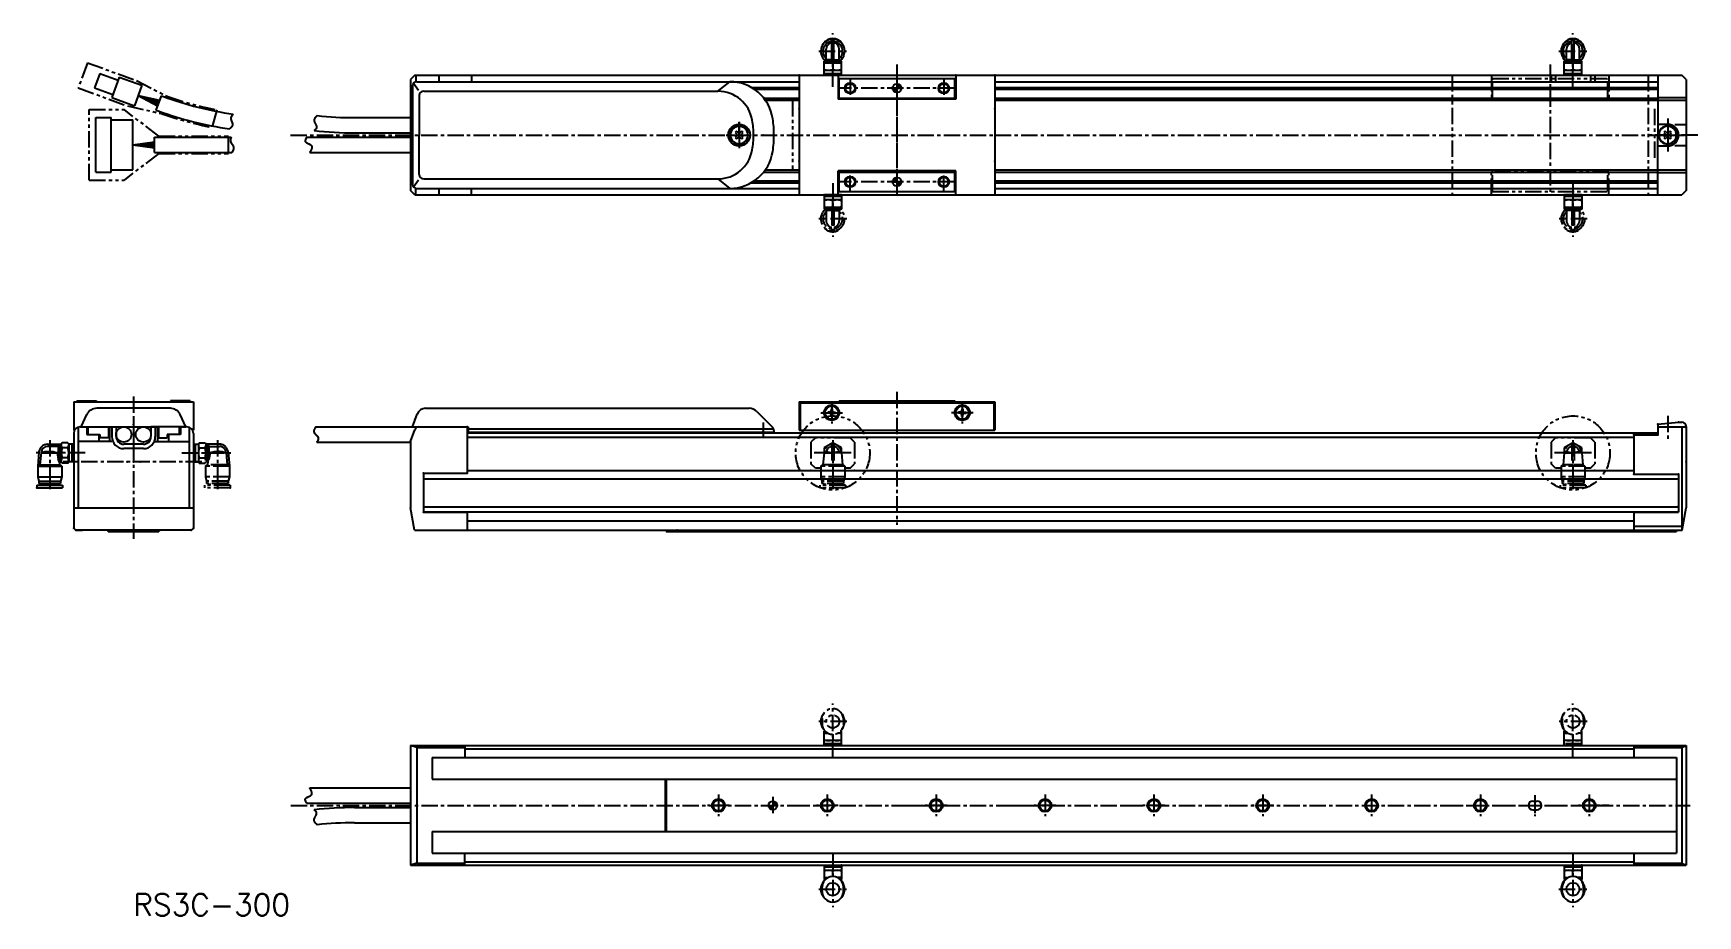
# Model space of a CAD drawing. Extents: x -754 to 10, y 103 to 509.
import ezdxf

# ---------------------------------------------------------------- set-up
doc = ezdxf.new("R2010")
doc.units = 0
for name, pattern in [('CENTER', [12, 7.5, -1.5, 1.5, -1.5]), ('CONTINOUS', [0]), ('PHANTOM', [15, 7.5, -1.5, 1.5, -1.5, 1.5, -1.5])]:
    doc.linetypes.add(name, pattern=pattern)
doc.layers.get('0').update_dxf_attribs({"linetype": 'CONTINUOUS'})
doc.layers.add('CENTER', color=1, linetype='CENTER')
doc.styles.get("Standard").update_dxf_attribs({"font": 'txt', "bigfont": 'EXTFONT'})

msp = doc.modelspace()

# ---------------------------------------------------------------- texts
at = {"color": 7, "linetype": 'CONTINOUS'}
msp.add_text('RS3C-300', height=10, dxfattribs=at).set_placement((-708.27, 103.29))

# ---------------------------------------------------------------- blocks, each defined once
blk = doc.blocks.new('*U2')
at = {"color": 7, "linetype": 'CONTINUOUS'}
for p, q in [((-357.52, 485.29), (-357.52, 484.7)), ((-356.1, 484.7), (-357.52, 485.29)), ((-357.52, 484.7), (-357.52, 483.29)), ((-357.52, 483.29), (-355.52, 483.29)), ((-356.1, 484.7), (-355.52, 483.29))]:
    blk.add_line(p, q, dxfattribs=at)
for points in [[(-357.52, 485.29), (-357.52, 484.7), (-356.1, 484.7)], [(-357.52, 484.7), (-357.52, 483.29), (-355.52, 483.29)], [(-357.52, 483.29), (-357.52, 483.29), (-355.52, 483.29)]]:
    blk.add_solid(points, dxfattribs=at)
at = {"color": 7, "linetype": 'CONTINUOUS', "extrusion": (0, 0, -1)}
blk.add_solid([(357.52, 484.7), (356.1, 484.7), (355.52, 483.29)], dxfattribs=at)
blk = doc.blocks.new('*U3')
at = {"color": 7, "linetype": 'CONTINUOUS'}
for p, q in [((-359.52, 483.29), (-357.52, 483.29)), ((-359.52, 483.29), (-358.93, 481.87)), ((-357.52, 481.29), (-358.93, 481.87)), ((-357.52, 483.29), (-357.52, 481.87)), ((-357.52, 481.87), (-357.52, 481.29))]:
    blk.add_line(p, q, dxfattribs=at)
for points in [[(-359.52, 483.29), (-359.52, 483.29), (-357.52, 483.29)], [(-359.52, 483.29), (-358.93, 481.87), (-357.52, 481.87)]]:
    blk.add_solid(points, dxfattribs=at)
at = {"color": 7, "linetype": 'CONTINUOUS', "extrusion": (0, 0, -1)}
for points in [[(359.52, 483.29), (357.52, 483.29), (357.52, 481.87)], [(358.93, 481.87), (357.52, 481.87), (357.52, 481.29)]]:
    blk.add_solid(points, dxfattribs=at)
blk = doc.blocks.new('*U4')
at = {"color": 7, "linetype": 'CONTINUOUS'}
for p, q in [((-357.52, 440.29), (-355.52, 440.29)), ((-357.52, 440.29), (-357.52, 438.87)), ((-356.1, 438.87), (-357.52, 438.29)), ((-357.52, 438.29), (-357.52, 438.87)), ((-355.52, 440.29), (-356.1, 438.87))]:
    blk.add_line(p, q, dxfattribs=at)
for points in [[(-357.52, 440.29), (-357.52, 440.29), (-355.52, 440.29)], [(-357.52, 440.29), (-357.52, 438.87), (-356.1, 438.87)]]:
    blk.add_solid(points, dxfattribs=at)
at = {"color": 7, "linetype": 'CONTINUOUS', "extrusion": (0, 0, -1)}
for points in [[(357.52, 440.29), (355.52, 440.29), (356.1, 438.87)], [(357.52, 438.87), (356.1, 438.87), (357.52, 438.29)]]:
    blk.add_solid(points, dxfattribs=at)
blk = doc.blocks.new('*U5')
at = {"color": 7, "linetype": 'CONTINUOUS'}
for p, q in [((-358.93, 441.7), (-359.52, 440.29)), ((-359.52, 440.29), (-357.52, 440.29)), ((-357.52, 442.29), (-358.93, 441.7)), ((-357.52, 441.7), (-357.52, 442.29)), ((-357.52, 441.7), (-357.52, 440.29))]:
    blk.add_line(p, q, dxfattribs=at)
for points in [[(-358.93, 441.7), (-359.52, 440.29), (-357.52, 440.29)], [(-359.52, 440.29), (-359.52, 440.29), (-357.52, 440.29)], [(-357.52, 442.29), (-358.93, 441.7), (-357.52, 441.7)]]:
    blk.add_solid(points, dxfattribs=at)
at = {"color": 7, "linetype": 'CONTINUOUS', "extrusion": (0, 0, -1)}
blk.add_solid([(358.93, 441.7), (357.52, 441.7), (357.52, 440.29)], dxfattribs=at)
blk = doc.blocks.new('*X9')
at = {"color": 0, "linetype": 'CONTINOUS'}
for p, q in [((-416.5, 153.68), (-416.22, 153.96)), ((-416.41, 153.32), (-415.77, 153.96)), ((-416.28, 153.01), (-415.32, 153.96)), ((-416.1, 152.74), (-414.87, 153.96)), ((-415.89, 152.5), (-414.52, 153.87)), ((-415.64, 152.3), (-414.52, 153.42)), ((-415.35, 152.14), (-414.52, 152.98)), ((-414.52, 155.66), (-414.24, 155.94)), ((-414.52, 155.21), (-413.87, 155.86)), ((-414.52, 154.76), (-413.56, 155.72)), ((-414.52, 154.32), (-413.29, 155.54)), ((-414.43, 153.96), (-413.06, 155.33)), ((-413.98, 153.96), (-412.86, 155.08)), ((-413.53, 153.96), (-412.7, 154.79)), ((-413.08, 153.96), (-412.58, 154.46)), ((-412.64, 153.96), (-412.52, 154.08)), ((-415.02, 152.03), (-414.52, 152.53)), ((-414.63, 151.97), (-414.52, 152.08))]:
    blk.add_line(p, q, dxfattribs=at)

# ---------------------------------------------------------------- linework, layer by layer
at = {"color": 7, "linetype": 'CONTINOUS'}
for p, q in [((-387.52, 495.79), (-387.52, 505.76)), ((-386.52, 495.79), (-386.52, 505.76)), ((-47.52, 495.79), (-47.52, 505.76)), ((-46.52, 495.79), (-46.52, 505.76)), ((-390.02, 496.36), (-390.02, 501.19)), ((-384.02, 496.36), (-384.02, 501.19)), ((-50.02, 496.36), (-50.02, 501.19)), ((-44.02, 496.36), (-44.02, 501.19)), ((-723.7, 490.1), (-726.1, 483.52)), ((-723.7, 490.1), (-715.25, 487.02)), ((-579.02, 489.29), (-581.02, 487.29)), ((-579.02, 489.29), (-558.02, 489.29)), ((-578.54, 489.29), (-578.54, 486.49)), ((-568.02, 489.29), (-568.02, 486.21)), ((-561.02, 489.29), (-8.02, 489.29)), ((-553.02, 489.29), (-553.02, 486.28)), ((-402.52, 489.29), (-402.52, 434.29)), ((-402.52, 489.29), (-384.52, 489.29)), ((-391.02, 495.79), (-390.02, 496.36)), ((-391.02, 495.79), (-383.02, 495.79)), ((-391.02, 489.29), (-391.02, 495.79)), ((-391.02, 494.99), (-383.02, 494.99)), ((-391.02, 491.59), (-383.02, 491.59)), ((-391.02, 490.09), (-383.02, 490.09)), ((-391.02, 489.29), (-383.02, 489.29)), ((-387.52, 496.36), (-390.02, 496.36)), ((-387.02, 494.63), (-387.02, 491.94)), ((-386.52, 496.36), (-384.02, 496.36)), ((-384.52, 489.29), (-384.52, 478.29)), ((-383.02, 495.79), (-384.02, 496.36)), ((-383.02, 489.29), (-383.02, 495.79)), ((-330.52, 489.29), (-330.52, 478.29)), ((-330.52, 489.29), (-312.52, 489.29)), ((-312.52, 489.29), (-312.52, 434.29)), ((-57.02, 489.29), (-57.02, 486.29)), ((-55.02, 489.29), (-55.02, 486.29)), ((-51.02, 495.79), (-50.02, 496.36)), ((-51.02, 495.79), (-43.02, 495.79)), ((-51.02, 489.29), (-51.02, 495.79)), ((-51.02, 494.99), (-43.02, 494.99)), ((-51.02, 491.59), (-43.02, 491.59)), ((-51.02, 490.09), (-43.02, 490.09)), ((-51.02, 489.29), (-43.02, 489.29)), ((-47.52, 496.36), (-50.02, 496.36)), ((-47.02, 494.63), (-47.02, 491.94)), ((-46.52, 496.36), (-44.02, 496.36)), ((-43.02, 495.79), (-44.02, 496.36)), ((-43.02, 489.29), (-43.02, 495.79)), ((-39.02, 489.29), (-39.02, 486.29)), ((-37.02, 489.29), (-37.02, 486.29)), ((-8.02, 489.29), (-8.02, 461.79)), ((-8.02, 489.29), (2.98, 489.29)), ((4.98, 487.29), (2.98, 489.29)), ((-726.1, 483.52), (-717.64, 480.44)), ((-714.73, 488.43), (-718.15, 479.03)), ((-714.73, 488.43), (-704.4, 484.67)), ((-704.4, 484.67), (-707.82, 475.27)), ((-581.02, 487.29), (-581.02, 436.29)), ((-581.02, 484.29), (-580.06, 484.29)), ((-580.02, 484.29), (-580.02, 439.29)), ((-579.53, 485.59), (-577.29, 482.37)), ((-578.02, 486.29), (-434.36, 486.29)), ((-574.92, 481.9), (-439.77, 481.9)), ((-573.02, 486.29), (-402.52, 486.29)), ((-439.77, 481.9), (-434.36, 486.29)), ((-424.41, 483.69), (-402.52, 483.69)), ((-423.75, 483.29), (-402.52, 483.29)), ((-423.09, 482.88), (-402.52, 482.88)), ((-384.02, 486.49), (-384.48, 486.49)), ((-384.02, 487.79), (-331.02, 487.79)), ((-384.02, 478.18), (-384.02, 487.79)), ((-331.02, 478.3), (-331.02, 487.79)), ((-331.02, 486.49), (-330.47, 486.49)), ((-312.52, 486.29), (-8.02, 486.29)), ((-312.52, 483.69), (-8.02, 483.69)), ((-312.52, 483.29), (-8.02, 483.29)), ((-312.52, 482.88), (-8.02, 482.88)), ((4.98, 487.29), (4.98, 436.29)), ((-718.15, 479.03), (-707.82, 475.27)), ((-706.11, 479.97), (-696.35, 477.54)), ((-706.11, 479.97), (-696.71, 476.55)), ((-706.11, 479.97), (-696.47, 477.21)), ((-706.11, 479.97), (-696.59, 476.88)), ((-706.11, 479.97), (-696.23, 477.87)), ((-706.11, 479.97), (-697.19, 475.23)), ((-706.11, 479.97), (-696.83, 476.22)), ((-706.11, 479.97), (-697.07, 475.56)), ((-706.11, 479.97), (-696.95, 475.89)), ((-706.11, 479.97), (-696.71, 476.55)), ((-695.51, 479.84), (-697.91, 473.26)), ((-695.51, 479.84), (-694.41, 479.44)), ((-581.02, 475.29), (-580.16, 475.29)), ((-576.92, 479.9), (-576.92, 461.79)), ((-418.47, 478.79), (-402.52, 478.79)), ((-417.64, 477.79), (-402.52, 477.79)), ((-330.52, 478.29), (-384.52, 478.29)), ((-384.02, 478.79), (-331.02, 478.79)), ((-367.52, 478.3), (-367.52, 478.79)), ((-347.52, 478.18), (-347.52, 478.79)), ((-312.52, 478.79), (-8.02, 478.79)), ((-312.52, 477.79), (-8.02, 477.79)), ((-8.02, 478.99), (4.98, 478.99)), ((-8.02, 477.79), (4.98, 477.79)), ((-725.52, 469.79), (-718.52, 469.79)), ((-725.52, 444.79), (-725.52, 469.79)), ((-718.52, 444.79), (-718.52, 469.79)), ((-718.52, 468.79), (-708.52, 468.79)), ((-708.52, 445.79), (-708.52, 468.75)), ((-697.91, 473.26), (-696.81, 472.86)), ((-606.69, 469.79), (-581.02, 469.79)), ((-7.51, 466.79), (-3.52, 466.79)), ((-0.2, 466.59), (4.98, 466.59)), ((-698.52, 460.79), (-663.4, 460.79)), ((-698.52, 453.79), (-698.52, 460.79)), ((-628.63, 460.79), (-581.02, 460.79)), ((-606.69, 462.79), (-581.02, 462.79)), ((-576.92, 443.67), (-576.92, 461.79)), ((-431.18, 463.6), (-431.83, 462.95)), ((-431.83, 462.95), (-431.33, 462.45)), ((-431.33, 461.12), (-431.83, 460.63)), ((-431.83, 460.63), (-431.18, 459.98)), ((-430.68, 463.1), (-431.18, 463.6)), ((-431.18, 459.98), (-430.68, 460.47)), ((-428.86, 463.6), (-429.35, 463.1)), ((-429.35, 460.47), (-428.86, 459.98)), ((-428.21, 462.95), (-428.86, 463.6)), ((-428.86, 459.98), (-428.21, 460.63)), ((-428.7, 462.45), (-428.21, 462.95)), ((-428.21, 460.63), (-428.7, 461.12)), ((-8.02, 434.29), (-8.02, 461.79)), ((-4.68, 463.6), (-5.33, 462.95)), ((-5.33, 462.95), (-4.83, 462.45)), ((-4.83, 461.12), (-5.33, 460.63)), ((-5.33, 460.63), (-4.68, 459.98)), ((-4.18, 463.1), (-4.68, 463.6)), ((-4.68, 459.98), (-4.18, 460.47)), ((-2.36, 463.6), (-2.85, 463.1)), ((-2.85, 460.47), (-2.36, 459.98)), ((-1.71, 462.95), (-2.36, 463.6)), ((-2.36, 459.98), (-1.71, 460.63)), ((-2.2, 462.45), (-1.71, 462.95)), ((-1.71, 460.63), (-2.2, 461.12)), ((-708.52, 457.29), (-698.52, 458.69)), ((-708.52, 457.29), (-698.52, 458.34)), ((-708.52, 457.29), (-698.52, 457.99)), ((-708.52, 457.29), (-698.52, 457.64)), ((-708.52, 457.29), (-698.52, 456.94)), ((-708.52, 457.29), (-698.52, 456.59)), ((-708.52, 457.29), (-698.52, 456.24)), ((-708.52, 457.29), (-698.52, 455.88)), ((-708.52, 457.29), (-698.52, 457.29)), ((-708.52, 457.29), (-698.52, 457.29)), ((-698.52, 453.79), (-662.98, 453.79)), ((-627.28, 453.79), (-581.02, 453.79)), ((-7.51, 456.79), (-3.52, 456.79)), ((-0.2, 456.98), (4.98, 456.98)), ((-725.52, 444.79), (-718.52, 444.79)), ((-718.52, 445.79), (-708.52, 445.79)), ((-581.02, 448.29), (-580.16, 448.29)), ((-418.84, 444.79), (-402.52, 444.79)), ((-417.67, 445.79), (-402.52, 445.79)), ((-384.52, 434.29), (-384.52, 445.29)), ((-330.52, 445.29), (-384.52, 445.29)), ((-384.02, 435.79), (-384.02, 445.29)), ((-384.02, 444.79), (-331.02, 444.79)), ((-367.52, 444.79), (-367.52, 445.29)), ((-347.52, 444.79), (-347.52, 445.29)), ((-331.02, 435.79), (-331.02, 445.29)), ((-330.52, 434.29), (-330.52, 445.29)), ((-312.81, 444.79), (-8.02, 444.79)), ((-312.52, 445.79), (-8.02, 445.79)), ((-8.02, 445.79), (4.98, 445.79)), ((-8.02, 444.59), (4.98, 444.59)), ((-581.02, 439.29), (-580.06, 439.29)), ((-579.02, 434.29), (-581.02, 436.29)), ((-579.53, 437.98), (-577.29, 441.2)), ((-578.54, 434.29), (-578.54, 437.09)), ((-578.02, 437.29), (-434.36, 437.29)), ((-574.92, 441.67), (-439.77, 441.67)), ((-573.02, 437.29), (-402.52, 437.29)), ((-568.02, 437.25), (-568.02, 434.29)), ((-553.02, 434.29), (-553.02, 437.33)), ((-439.77, 441.67), (-434.36, 437.29)), ((-424.49, 439.88), (-402.52, 439.88)), ((-423.53, 440.29), (-402.52, 440.29)), ((-422.95, 440.69), (-402.52, 440.69)), ((-384.02, 437.09), (-384.48, 437.09)), ((-384.02, 435.79), (-331.02, 435.79)), ((-331.02, 437.09), (-330.47, 437.09)), ((-312.52, 440.69), (-8.02, 440.69)), ((-312.52, 440.29), (-8.02, 440.29)), ((-312.52, 439.88), (-8.02, 439.88)), ((-312.52, 437.29), (-8.02, 437.29)), ((4.98, 436.29), (2.98, 434.29)), ((-579.02, 434.29), (-558.02, 434.29)), ((-561.02, 434.29), (-8.02, 434.29)), ((-402.52, 434.29), (-384.52, 434.29)), ((-330.52, 434.29), (-312.52, 434.29)), ((-8.02, 434.29), (2.98, 434.29)), ((-735.68, 339.29), (-680.68, 339.29)), ((-735.68, 339.29), (-735.68, 326.29)), ((-734.18, 339.79), (-734.18, 339.29)), ((-734.18, 339.79), (-725.18, 339.79)), ((-725.18, 339.79), (-725.18, 339.29)), ((-682.18, 339.79), (-691.18, 339.79)), ((-691.18, 339.79), (-691.18, 339.29)), ((-682.18, 339.79), (-682.18, 339.29)), ((-680.68, 339.29), (-680.68, 326.29)), ((-402.52, 339.29), (-402.52, 326.29)), ((-402.52, 339.29), (-384.02, 339.29)), ((-402.02, 338.79), (-402.02, 326.29)), ((-402.02, 338.79), (-313.02, 338.79)), ((-384.02, 339.79), (-331.02, 339.79)), ((-384.02, 339.79), (-384.02, 338.79)), ((-331.02, 339.79), (-331.02, 338.79)), ((-331.02, 339.29), (-312.52, 339.29)), ((-313.02, 338.79), (-313.02, 326.29)), ((-312.52, 339.29), (-312.52, 326.29)), ((-732.26, 327.79), (-729.64, 333.4)), ((-691.25, 336.29), (-725.11, 336.29)), ((-684.1, 327.79), (-686.72, 333.4)), ((-580.02, 327.79), (-577.88, 333.66)), ((-574.12, 336.29), (-425.49, 336.29)), ((-421.95, 334.82), (-414.6, 327.47)), ((-388.52, 334.54), (-389.27, 334.54)), ((-389.27, 334.54), (-389.27, 334.04)), ((-388.52, 334.04), (-389.27, 334.04)), ((-387.77, 336.04), (-387.77, 335.28)), ((-387.27, 336.04), (-387.77, 336.04)), ((-387.77, 332.54), (-387.77, 333.29)), ((-387.27, 332.54), (-387.77, 332.54)), ((-387.27, 336.04), (-387.27, 335.28)), ((-387.27, 332.54), (-387.27, 333.29)), ((-386.52, 334.54), (-385.77, 334.54)), ((-386.52, 334.04), (-385.77, 334.04)), ((-385.77, 334.54), (-385.77, 334.04)), ((-328.52, 334.54), (-329.27, 334.54)), ((-329.27, 334.54), (-329.27, 334.04)), ((-328.52, 334.04), (-329.27, 334.04)), ((-327.77, 336.04), (-327.27, 336.04)), ((-327.77, 336.04), (-327.77, 335.28)), ((-327.77, 332.54), (-327.77, 333.29)), ((-327.77, 332.54), (-327.27, 332.54)), ((-327.27, 336.04), (-327.27, 335.28)), ((-327.27, 332.54), (-327.27, 333.29)), ((-326.52, 334.54), (-325.77, 334.54)), ((-326.52, 334.04), (-325.77, 334.04)), ((-325.77, 334.54), (-325.77, 334.04)), ((-8.02, 329.06), (1.48, 329.89)), ((-8.02, 329.01), (-8.02, 324.09)), ((1.48, 329.89), (2.98, 329.89)), ((-735.68, 326.29), (-735.17, 326.29)), ((-735.68, 324.79), (-735.68, 283.36)), ((-733.68, 327.62), (-733.68, 290.63)), ((-732.68, 327.79), (-716.18, 327.79)), ((-732.26, 327.79), (-729.18, 327.79)), ((-729.68, 327.79), (-729.68, 324.29)), ((-729.68, 324.29), (-724.18, 324.29)), ((-729.18, 327.79), (-729.18, 324.29)), ((-729.18, 324.29), (-723.68, 324.29)), ((-724.18, 324.29), (-724.18, 320.99)), ((-723.68, 324.29), (-723.68, 322.79)), ((-719.68, 322.79), (-723.68, 322.79)), ((-719.68, 327.79), (-719.68, 322.79)), ((-719.68, 327.79), (-696.68, 327.79)), ((-719.18, 327.79), (-719.18, 320.99)), ((-718.18, 327.79), (-718.18, 323.29)), ((-716.18, 327.79), (-716.18, 323.29)), ((-700.18, 327.79), (-700.18, 323.29)), ((-683.68, 327.79), (-700.18, 327.79)), ((-698.18, 327.79), (-698.18, 323.29)), ((-697.18, 327.79), (-697.18, 320.99)), ((-696.68, 327.79), (-696.68, 322.79)), ((-696.68, 322.79), (-692.68, 322.79)), ((-692.68, 324.29), (-692.68, 322.79)), ((-687.18, 324.29), (-692.68, 324.29)), ((-686.68, 324.29), (-692.18, 324.29)), ((-692.18, 324.29), (-692.18, 320.99)), ((-687.18, 327.79), (-687.18, 324.29)), ((-687.18, 327.79), (-684.1, 327.79)), ((-686.68, 327.79), (-686.68, 324.29)), ((-682.68, 327.62), (-682.68, 290.63)), ((-680.68, 326.29), (-681.19, 326.29)), ((-680.68, 324.79), (-680.68, 281.29)), ((-624.44, 327.79), (-578.02, 327.79)), ((-581.02, 320.99), (-579.02, 326.47)), ((-580.02, 327.79), (-554.52, 327.79)), ((-577.14, 327.79), (-555.02, 327.79)), ((-555.02, 327.79), (-555.02, 306.59)), ((-555.02, 325.09), (-8.02, 325.09)), ((-555.02, 323.09), (-19.02, 323.09)), ((-554.52, 327.79), (-554.52, 325.29)), ((-554.52, 326.89), (-414.2, 326.89)), ((-554.52, 325.29), (-414.02, 325.29)), ((-414.02, 326.06), (-414.02, 325.29)), ((-402.52, 326.29), (-312.52, 326.29)), ((-19.02, 324.09), (-8.02, 324.09)), ((-19.02, 324.09), (-19.02, 306.09)), ((-8.02, 327.79), (4.98, 327.79)), ((2.98, 327.79), (2.98, 280.29)), ((4.98, 327.89), (4.98, 290.63)), ((-751.65, 316.12), (-752.18, 309.79)), ((-750.66, 316.06), (-751.18, 310.36)), ((-750.68, 315.79), (-743.33, 315.79)), ((-747.67, 319.79), (-741.38, 319.79)), ((-742.76, 318.79), (-747.67, 318.79)), ((-743.33, 315.79), (-742.76, 312.79)), ((-742.18, 319.79), (-742.76, 318.79)), ((-742.76, 318.79), (-742.76, 312.79)), ((-742.18, 319.79), (-742.18, 311.79)), ((-741.02, 320.41), (-741.38, 319.79)), ((-741.38, 319.79), (-741.38, 311.79)), ((-738.34, 320.41), (-741.02, 320.41)), ((-738.34, 318.1), (-741.02, 318.1)), ((-738.34, 313.48), (-741.02, 313.48)), ((-738.34, 320.41), (-737.98, 319.79)), ((-737.98, 319.79), (-737.98, 311.79)), ((-735.68, 319.79), (-737.98, 319.79)), ((-736.48, 319.79), (-736.48, 311.79)), ((-735.68, 319.79), (-735.68, 311.79)), ((-718.18, 320.99), (-733.68, 320.99)), ((-719.18, 320.99), (-724.18, 320.99)), ((-703.68, 319.79), (-712.68, 319.79)), ((-703.68, 317.79), (-712.68, 317.79)), ((-698.18, 320.99), (-682.68, 320.99)), ((-697.18, 320.99), (-692.18, 320.99)), ((-623.98, 320.79), (-581.49, 320.79)), ((-581.02, 320.99), (-581.02, 290.63)), ((-752.18, 309.79), (-751.18, 310.36)), ((-752.18, 309.79), (-752.18, 304.79)), ((-752.18, 309.79), (-741.18, 309.79)), ((-751.18, 310.36), (-742.18, 310.36)), ((-742.18, 311.79), (-742.76, 312.79)), ((-742.34, 312.06), (-742.18, 310.36)), ((-742.18, 311.79), (-741.38, 311.79)), ((-741.18, 309.79), (-742.18, 310.36)), ((-741.02, 311.17), (-741.38, 311.79)), ((-741.18, 309.79), (-741.18, 304.79)), ((-738.34, 311.17), (-741.02, 311.17)), ((-738.34, 311.17), (-737.98, 311.79)), ((-735.68, 311.79), (-737.98, 311.79)), ((-575.02, 306.59), (-555.02, 306.59)), ((-575.02, 306.59), (-575.02, 288.59)), ((-555.02, 307.79), (-19.02, 307.79)), ((-19.02, 306.09), (1.48, 306.09)), ((1.48, 306.09), (1.48, 291.29)), ((-752.58, 300.99), (-752.58, 299.79)), ((-752.58, 300.99), (-740.78, 300.99)), ((-752.58, 299.79), (-740.78, 299.79)), ((-752.18, 304.79), (-751.68, 302.79)), ((-752.18, 304.79), (-741.18, 304.79)), ((-751.68, 302.79), (-751.68, 301.79)), ((-751.68, 302.79), (-741.68, 302.79)), ((-751.68, 301.79), (-741.68, 301.79)), ((-750.18, 301.79), (-750.18, 300.99)), ((-743.18, 301.79), (-743.18, 300.99)), ((-741.18, 304.79), (-741.68, 302.79)), ((-741.68, 302.79), (-741.68, 301.79)), ((-740.78, 300.99), (-740.78, 299.79)), ((-575.02, 303.96), (1.48, 303.96)), ((-735.68, 290.63), (-680.68, 290.63)), ((-579.19, 280.29), (-581.02, 290.63)), ((-575.02, 291.12), (1.48, 291.12)), ((1.48, 291.29), (1.48, 288.59)), ((3.16, 280.29), (4.98, 290.63)), ((-735.68, 288.59), (-735.68, 281.29)), ((-575.02, 288.79), (1.48, 288.79)), ((-575.02, 288.59), (-555.02, 288.59)), ((-555.02, 288.59), (-555.02, 280.29)), ((-555.02, 284.62), (-19.02, 284.62)), ((-19.02, 288.59), (-19.02, 280.29)), ((-19.02, 288.59), (1.48, 288.59)), ((-735.68, 281.29), (-734.68, 280.29)), ((-735.68, 281.29), (-734.68, 280.29)), ((-681.68, 280.29), (-734.68, 280.29)), ((-734.68, 280.29), (-731.68, 280.29)), ((-720.18, 280.29), (-696.18, 280.29)), ((-719.78, 279.79), (-720.18, 280.19)), ((-719.78, 279.79), (-696.58, 279.79)), ((-696.18, 280.19), (-696.58, 279.79)), ((-680.68, 281.29), (-681.68, 280.29)), ((-579.19, 280.29), (-555.02, 280.29)), ((-555.02, 280.29), (-19.02, 280.29)), ((-463.52, 280.29), (-463.52, 279.79)), ((-463.52, 279.79), (-277.93, 279.79)), ((-302.05, 279.79), (0.48, 279.79)), ((-19.02, 282.18), (2.98, 282.18)), ((-19.02, 280.29), (3.16, 280.29)), ((0.48, 280.29), (0.48, 279.79)), ((0.48, 280.29), (2.16, 280.29)), ((-581.02, 181.46), (-581.02, 126.46)), ((-581.02, 181.46), (4.98, 181.46)), ((-578.02, 180.46), (-581.02, 181.46)), ((-578.02, 180.46), (-578.02, 127.46)), ((-578.02, 180.46), (-556.02, 180.46)), ((-571.02, 175.96), (-571.02, 165.96)), ((-571.02, 175.96), (0.48, 175.96)), ((-556.02, 181.46), (-556.02, 175.96)), ((-556.02, 179.96), (-19.02, 179.96)), ((-19.02, 181.46), (-19.02, 175.96)), ((-19.02, 180.46), (2.98, 180.46)), ((0.48, 175.96), (0.48, 131.96)), ((2.98, 180.46), (4.98, 181.46)), ((2.98, 180.46), (2.98, 127.46)), ((4.98, 181.46), (4.98, 126.46)), ((-627.28, 161.96), (-581.02, 161.96)), ((-571.02, 165.96), (0.48, 165.96)), ((-464.02, 165.96), (-464.02, 141.96)), ((-463.52, 165.96), (-463.52, 141.96)), ((-628.63, 154.96), (-581.02, 154.96)), ((-606.69, 152.96), (-581.02, 152.96)), ((-606.69, 145.96), (-581.02, 145.96)), ((-571.02, 141.96), (0.48, 141.96)), ((-571.02, 141.96), (-571.02, 131.96)), ((-571.02, 131.96), (0.48, 131.96)), ((-556.02, 126.46), (-556.02, 131.96)), ((-19.02, 131.96), (-19.02, 126.46)), ((-578.02, 127.46), (-581.02, 126.46)), ((-581.02, 126.46), (4.98, 126.46)), ((-578.02, 127.46), (-556.02, 127.46)), ((-556.02, 127.96), (-19.02, 127.96)), ((-391.02, 126.46), (-383.02, 126.46)), ((-391.02, 126.46), (-391.02, 119.96)), ((-391.02, 125.66), (-383.02, 125.66)), ((-391.02, 124.16), (-383.02, 124.16)), ((-387.02, 121.36), (-387.02, 123.8)), ((-383.02, 126.46), (-383.02, 119.96)), ((-51.02, 126.46), (-43.02, 126.46)), ((-51.02, 126.46), (-51.02, 119.96)), ((-51.02, 125.66), (-43.02, 125.66)), ((-51.02, 124.16), (-43.02, 124.16)), ((-47.02, 121.36), (-47.02, 123.8)), ((-43.02, 126.46), (-43.02, 119.96)), ((-19.02, 127.46), (2.98, 127.46)), ((2.98, 127.46), (4.98, 126.46)), ((-391.92, 114.46), (-391.92, 116.46)), ((-391.02, 120.76), (-389.37, 120.76)), ((-391.02, 119.96), (-390.45, 119.96)), ((-391.02, 119.96), (-390.65, 119.75)), ((-383.02, 120.76), (-384.67, 120.76)), ((-383.02, 119.96), (-383.59, 119.96)), ((-383.02, 119.96), (-383.39, 119.75)), ((-382.12, 114.46), (-382.12, 116.46)), ((-51.92, 114.46), (-51.92, 116.46)), ((-51.02, 120.76), (-49.37, 120.76)), ((-51.02, 119.96), (-50.45, 119.96)), ((-51.02, 119.96), (-50.65, 119.75)), ((-43.02, 120.76), (-44.67, 120.76)), ((-43.02, 119.96), (-43.59, 119.96)), ((-43.02, 119.96), (-43.39, 119.75)), ((-42.12, 114.46), (-42.12, 116.46))]:
    msp.add_line(p, q, dxfattribs=at)
at = {"color": 3, "linetype": 'PHANTOM'}
for p, q in [((-729.37, 494.99), (-733.58, 483.41)), ((-729.37, 494.99), (-706.82, 486.78)), ((-102.52, 489.29), (-102.52, 434.29)), ((-84.52, 489.29), (-84.52, 478.29)), ((-30.52, 489.29), (-30.52, 478.29)), ((-12.52, 489.29), (-12.52, 434.29)), ((-733.58, 483.41), (-711.03, 475.21)), ((-706.82, 486.78), (-692.47, 479.43)), ((-84.02, 487.79), (-31.02, 487.79)), ((-84.02, 478.18), (-84.02, 487.79)), ((-31.02, 478.3), (-31.02, 487.79)), ((-711.03, 475.21), (-695.31, 471.61)), ((-405.52, 477.79), (-405.52, 445.79)), ((-30.52, 478.29), (-84.52, 478.29)), ((-84.02, 478.79), (-31.02, 478.79)), ((-728.52, 441.13), (-728.52, 473.45)), ((-728.52, 473.45), (-712.52, 473.45)), ((-696.52, 461.25), (-712.52, 473.45)), ((-669.99, 473.34), (-672.17, 465.31)), ((-9.52, 473.79), (-9.52, 449.79)), ((-696.52, 461.25), (-664.52, 461.25)), ((-664.52, 453.33), (-664.52, 461.25)), ((-696.52, 453.33), (-712.52, 441.13)), ((-696.52, 453.33), (-664.52, 453.33)), ((-84.52, 434.29), (-84.52, 445.29)), ((-30.52, 445.29), (-84.52, 445.29)), ((-84.02, 435.79), (-84.02, 445.29)), ((-84.02, 444.79), (-31.02, 444.79)), ((-31.02, 435.79), (-31.02, 445.29)), ((-30.52, 434.29), (-30.52, 445.29)), ((-728.52, 441.13), (-712.52, 441.13)), ((-84.02, 435.79), (-31.02, 435.79)), ((-383.02, 434.29), (-391.02, 434.29)), ((-391.02, 434.29), (-391.02, 427.79)), ((-383.02, 433.49), (-391.02, 433.49)), ((-383.02, 431.99), (-391.02, 431.99)), ((-383.02, 428.59), (-391.02, 428.59)), ((-387.02, 428.94), (-387.02, 431.63)), ((-383.02, 434.29), (-383.02, 427.79)), ((-43.02, 434.29), (-51.02, 434.29)), ((-51.02, 434.29), (-51.02, 427.79)), ((-43.02, 433.49), (-51.02, 433.49)), ((-43.02, 431.99), (-51.02, 431.99)), ((-43.02, 428.59), (-51.02, 428.59)), ((-47.02, 428.94), (-47.02, 431.63)), ((-43.02, 434.29), (-43.02, 427.79)), ((-391.02, 427.79), (-390.02, 427.21)), ((-383.02, 427.79), (-391.02, 427.79)), ((-387.52, 427.21), (-390.02, 427.21)), ((-390.02, 427.21), (-390.02, 422.38)), ((-387.52, 427.79), (-387.52, 417.81)), ((-386.52, 427.79), (-386.52, 417.81)), ((-386.52, 427.21), (-384.02, 427.21)), ((-383.02, 427.79), (-384.02, 427.21)), ((-384.02, 427.21), (-384.02, 422.38)), ((-51.02, 427.79), (-50.02, 427.21)), ((-43.02, 427.79), (-51.02, 427.79)), ((-47.52, 427.21), (-50.02, 427.21)), ((-50.02, 427.21), (-50.02, 422.38)), ((-47.52, 427.79), (-47.52, 417.81)), ((-46.52, 427.79), (-46.52, 417.81)), ((-46.52, 427.21), (-44.02, 427.21)), ((-43.02, 427.79), (-44.02, 427.21)), ((-44.02, 427.21), (-44.02, 422.38)), ((-395.02, 322.79), (-397.02, 320.79)), ((-379.02, 322.79), (-395.02, 322.79)), ((-377.02, 320.79), (-379.02, 322.79)), ((-55.02, 322.79), (-57.02, 320.79)), ((-39.02, 322.79), (-55.02, 322.79)), ((-37.02, 320.79), (-39.02, 322.79)), ((-680.68, 319.79), (-678.38, 319.79)), ((-680.68, 319.79), (-680.68, 311.79)), ((-679.88, 319.79), (-679.88, 311.79)), ((-678.02, 320.41), (-678.38, 319.79)), ((-678.38, 319.79), (-678.38, 311.79)), ((-678.02, 320.41), (-675.34, 320.41)), ((-678.02, 318.1), (-675.34, 318.1)), ((-678.02, 313.48), (-675.34, 313.48)), ((-675.34, 320.41), (-674.98, 319.79)), ((-668.69, 319.79), (-674.98, 319.79)), ((-674.98, 319.79), (-674.98, 311.79)), ((-674.18, 319.79), (-673.6, 318.79)), ((-674.18, 319.79), (-674.18, 311.79)), ((-673.6, 318.79), (-673.6, 312.79)), ((-673.6, 318.79), (-668.69, 318.79)), ((-673.03, 315.79), (-673.6, 312.79)), ((-665.68, 315.79), (-673.03, 315.79)), ((-665.71, 316.06), (-665.18, 310.36)), ((-664.71, 316.12), (-664.18, 309.79)), ((-397.02, 320.79), (-397.02, 310.79)), ((-391.02, 315.79), (-391.52, 310.36)), ((-387.02, 320.41), (-391.02, 318.1)), ((-391.02, 318.1), (-391.02, 315.79)), ((-389.96, 316.4), (-391.02, 315.79)), ((-391.02, 315.79), (-387.52, 315.79)), ((-389.96, 316.4), (-387.52, 315.89)), ((-387.52, 319.76), (-387.52, 309.79)), ((-383.02, 318.1), (-387.02, 320.41)), ((-386.52, 319.76), (-386.52, 309.79)), ((-384.08, 316.4), (-386.52, 315.89)), ((-384.08, 316.4), (-383.02, 315.79)), ((-383.02, 315.79), (-383.02, 318.1)), ((-383.02, 315.79), (-382.52, 310.36)), ((-377.02, 320.79), (-377.02, 310.79)), ((-57.02, 320.79), (-57.02, 310.79)), ((-51.02, 315.79), (-51.52, 310.36)), ((-47.02, 320.41), (-51.02, 318.1)), ((-51.02, 318.1), (-51.02, 315.79)), ((-49.96, 316.4), (-51.02, 315.79)), ((-51.02, 315.79), (-47.52, 315.79)), ((-49.96, 316.4), (-47.52, 315.89)), ((-47.52, 319.76), (-47.52, 309.79)), ((-43.02, 318.1), (-47.02, 320.41)), ((-46.52, 319.76), (-46.52, 309.79)), ((-44.08, 316.4), (-46.52, 315.89)), ((-44.08, 316.4), (-43.02, 315.79)), ((-43.02, 315.79), (-43.02, 318.1)), ((-43.02, 315.79), (-42.52, 310.36)), ((-37.02, 320.79), (-37.02, 310.79)), ((-680.68, 311.79), (-678.38, 311.79)), ((-678.02, 311.17), (-678.38, 311.79)), ((-678.02, 311.17), (-675.34, 311.17)), ((-675.34, 311.17), (-674.98, 311.79)), ((-675.18, 309.79), (-674.18, 310.36)), ((-664.18, 309.79), (-675.18, 309.79)), ((-675.18, 309.79), (-675.18, 304.79)), ((-674.18, 311.79), (-674.98, 311.79)), ((-674.18, 311.79), (-673.6, 312.79)), ((-674.02, 312.06), (-674.18, 310.36)), ((-665.18, 310.36), (-674.18, 310.36)), ((-664.18, 309.79), (-665.18, 310.36)), ((-664.18, 309.79), (-664.18, 304.79)), ((-395.02, 308.79), (-397.02, 310.79)), ((-392.52, 308.79), (-395.02, 308.79)), ((-392.52, 309.79), (-391.52, 310.36)), ((-381.52, 309.79), (-392.52, 309.79)), ((-392.52, 309.79), (-392.52, 304.79)), ((-387.52, 310.36), (-391.52, 310.36)), ((-382.52, 310.36), (-386.52, 310.36)), ((-381.52, 309.79), (-382.52, 310.36)), ((-381.52, 309.79), (-381.52, 304.79)), ((-379.02, 308.79), (-381.52, 308.79)), ((-379.02, 308.79), (-377.02, 310.79)), ((-55.02, 308.79), (-57.02, 310.79)), ((-52.52, 308.79), (-55.02, 308.79)), ((-52.52, 309.79), (-51.52, 310.36)), ((-41.52, 309.79), (-52.52, 309.79)), ((-52.52, 309.79), (-52.52, 304.79)), ((-47.52, 310.36), (-51.52, 310.36)), ((-42.52, 310.36), (-46.52, 310.36)), ((-41.52, 309.79), (-42.52, 310.36)), ((-41.52, 309.79), (-41.52, 304.79)), ((-39.02, 308.79), (-41.52, 308.79)), ((-39.02, 308.79), (-37.02, 310.79)), ((-675.58, 300.99), (-675.58, 299.79)), ((-663.78, 300.99), (-675.58, 300.99)), ((-663.78, 299.79), (-675.58, 299.79)), ((-664.18, 304.79), (-675.18, 304.79)), ((-675.18, 304.79), (-674.68, 302.79)), ((-664.68, 302.79), (-674.68, 302.79)), ((-674.68, 302.79), (-674.68, 301.79)), ((-664.68, 301.79), (-674.68, 301.79)), ((-673.18, 301.79), (-673.18, 300.99)), ((-666.18, 301.79), (-666.18, 300.99)), ((-664.18, 304.79), (-664.68, 302.79)), ((-664.68, 302.79), (-664.68, 301.79)), ((-663.78, 300.99), (-663.78, 299.79)), ((-381.12, 300.99), (-392.92, 300.99)), ((-392.92, 300.99), (-392.92, 299.79)), ((-381.12, 299.79), (-392.92, 299.79)), ((-381.52, 304.79), (-392.52, 304.79)), ((-392.52, 304.79), (-392.02, 302.79)), ((-392.02, 302.79), (-392.02, 301.79)), ((-382.02, 302.79), (-392.02, 302.79)), ((-382.02, 301.79), (-392.02, 301.79)), ((-390.52, 301.79), (-390.52, 300.99)), ((-383.52, 301.79), (-383.52, 300.99)), ((-381.52, 304.79), (-382.02, 302.79)), ((-382.02, 302.79), (-382.02, 301.79)), ((-381.12, 300.99), (-381.12, 299.79)), ((-41.12, 300.99), (-52.92, 300.99)), ((-52.92, 300.99), (-52.92, 299.79)), ((-41.12, 299.79), (-52.92, 299.79)), ((-41.52, 304.79), (-52.52, 304.79)), ((-52.52, 304.79), (-52.02, 302.79)), ((-52.02, 302.79), (-52.02, 301.79)), ((-42.02, 302.79), (-52.02, 302.79)), ((-42.02, 301.79), (-52.02, 301.79)), ((-50.52, 301.79), (-50.52, 300.99)), ((-43.52, 301.79), (-43.52, 300.99)), ((-41.52, 304.79), (-42.02, 302.79)), ((-42.02, 302.79), (-42.02, 301.79)), ((-41.12, 300.99), (-41.12, 299.79)), ((-391.92, 193.46), (-391.92, 191.46)), ((-382.12, 193.46), (-382.12, 191.46)), ((-51.92, 193.46), (-51.92, 191.46)), ((-42.12, 193.46), (-42.12, 191.46)), ((-391.02, 187.96), (-390.65, 188.17)), ((-391.02, 181.46), (-391.02, 187.96)), ((-391.02, 187.96), (-390.45, 187.96)), ((-391.02, 187.16), (-389.37, 187.16)), ((-383.02, 183.76), (-391.02, 183.76)), ((-387.02, 186.56), (-387.02, 184.12)), ((-383.02, 187.16), (-384.67, 187.16)), ((-383.02, 187.96), (-383.59, 187.96)), ((-383.02, 187.96), (-383.39, 188.17)), ((-383.02, 181.46), (-383.02, 187.96)), ((-51.02, 187.96), (-50.65, 188.17)), ((-51.02, 181.46), (-51.02, 187.96)), ((-51.02, 187.96), (-50.45, 187.96)), ((-51.02, 187.16), (-49.37, 187.16)), ((-43.02, 183.76), (-51.02, 183.76)), ((-47.02, 186.56), (-47.02, 184.12)), ((-43.02, 187.16), (-44.67, 187.16)), ((-43.02, 187.96), (-43.59, 187.96)), ((-43.02, 187.96), (-43.39, 188.17)), ((-43.02, 181.46), (-43.02, 187.96)), ((-383.02, 182.26), (-391.02, 182.26)), ((-383.02, 181.46), (-391.02, 181.46)), ((-43.02, 182.26), (-51.02, 182.26)), ((-43.02, 181.46), (-51.02, 181.46))]:
    msp.add_line(p, q, dxfattribs=at)
at = {"color": 7, "linetype": 'CENTER'}
for p, q in [((-414.52, 157.83), (-414.52, 150.27)), ((-64.52, 158.71), (-64.52, 148.96)), ((-64.52, 157.83), (-64.52, 150.27))]:
    msp.add_line(p, q, dxfattribs=at)
at = {"color": 7, "linetype": 'CONTINUOUS'}
for p, q in [((-65.52, 155.96), (-63.52, 155.96)), ((-65.52, 151.96), (-63.52, 151.96))]:
    msp.add_line(p, q, dxfattribs=at)
at = {"color": 7}
for points in [[(-662.41, 471.41, 0), (-662.44, 471.38, 0), (-662.47, 471.35, 0), (-662.49, 471.32, 0), (-662.52, 471.29, 0), (-662.55, 471.26, 0), (-662.58, 471.23, 0), (-662.61, 471.2, 0), (-662.63, 471.17, 0), (-662.66, 471.14, 0), (-662.69, 471.1, 0), (-662.71, 471.07, 0), (-662.74, 471.04, 0), (-662.77, 471.01, 0), (-662.79, 470.97, 0), (-662.82, 470.94, 0), (-662.85, 470.91, 0), (-662.87, 470.87, 0), (-662.9, 470.84, 0), (-662.92, 470.81, 0), (-662.95, 470.77, 0), (-662.97, 470.74, 0), (-663, 470.7, 0), (-663.02, 470.67, 0), (-663.04, 470.63, 0), (-663.07, 470.6, 0), (-663.09, 470.56, 0), (-663.11, 470.52, 0), (-663.13, 470.49, 0), (-663.15, 470.45, 0), (-663.17, 470.42, 0), (-663.19, 470.38, 0), (-663.21, 470.34, 0), (-663.23, 470.31, 0), (-663.25, 470.27, 0), (-663.27, 470.23, 0), (-663.28, 470.19, 0), (-663.3, 470.16, 0), (-663.32, 470.12, 0), (-663.33, 470.08, 0), (-663.35, 470.04, 0), (-663.36, 470, 0), (-663.37, 469.97, 0), (-663.38, 469.93, 0), (-663.4, 469.89, 0), (-663.41, 469.85, 0), (-663.42, 469.81, 0), (-663.43, 469.77, 0), (-663.44, 469.74, 0), (-663.44, 469.7, 0), (-663.45, 469.66, 0), (-663.46, 469.62, 0), (-663.46, 469.58, 0), (-663.47, 469.54, 0), (-663.47, 469.5, 0), (-663.47, 469.46, 0), (-663.47, 469.42, 0), (-663.47, 469.38, 0), (-663.47, 469.35, 0), (-663.47, 469.31, 0), (-663.47, 469.27, 0), (-663.47, 469.23, 0), (-663.46, 469.19, 0), (-663.46, 469.15, 0), (-663.45, 469.11, 0), (-663.45, 469.07, 0), (-663.44, 469.03, 0), (-663.43, 468.99, 0), (-663.42, 468.95, 0), (-663.41, 468.91, 0), (-663.4, 468.87, 0), (-663.39, 468.83, 0), (-663.38, 468.79, 0), (-663.37, 468.75, 0), (-663.36, 468.71, 0), (-663.35, 468.67, 0), (-663.34, 468.64, 0), (-663.32, 468.6, 0), (-663.31, 468.56, 0), (-663.3, 468.52, 0), (-663.28, 468.48, 0), (-663.27, 468.44, 0), (-663.25, 468.4, 0), (-663.24, 468.36, 0), (-663.22, 468.32, 0), (-663.21, 468.28, 0), (-663.19, 468.24, 0), (-663.17, 468.2, 0), (-663.16, 468.16, 0), (-663.14, 468.12, 0), (-663.13, 468.08, 0), (-663.11, 468.04, 0), (-663.09, 468, 0), (-663.08, 467.96, 0), (-663.06, 467.92, 0), (-663.04, 467.88, 0), (-663.03, 467.85, 0), (-663.01, 467.81, 0), (-663, 467.77, 0), (-662.98, 467.73, 0), (-662.97, 467.69, 0), (-662.95, 467.65, 0), (-662.93, 467.61, 0), (-662.92, 467.57, 0), (-662.9, 467.53, 0), (-662.89, 467.49, 0), (-662.88, 467.45, 0), (-662.86, 467.41, 0), (-662.85, 467.38, 0), (-662.84, 467.34, 0), (-662.83, 467.3, 0), (-662.81, 467.26, 0), (-662.8, 467.22, 0), (-662.79, 467.18, 0), (-662.78, 467.14, 0), (-662.77, 467.1, 0), (-662.76, 467.06, 0), (-662.75, 467.03, 0), (-662.75, 466.99, 0), (-662.74, 466.95, 0), (-662.73, 466.91, 0), (-662.73, 466.87, 0), (-662.72, 466.83, 0), (-662.72, 466.8, 0), (-662.71, 466.76, 0), (-662.71, 466.72, 0), (-662.71, 466.68, 0), (-662.71, 466.64, 0), (-662.71, 466.61, 0), (-662.71, 466.57, 0), (-662.71, 466.53, 0), (-662.71, 466.49, 0), (-662.72, 466.46, 0), (-662.72, 466.42, 0), (-662.73, 466.38, 0), (-662.74, 466.35, 0), (-662.74, 466.31, 0), (-662.75, 466.27, 0), (-662.76, 466.23, 0), (-662.77, 466.2, 0), (-662.79, 466.16, 0), (-662.8, 466.12, 0), (-662.81, 466.09, 0), (-662.83, 466.05, 0), (-662.84, 466.01, 0), (-662.86, 465.98, 0), (-662.88, 465.94, 0), (-662.89, 465.91, 0), (-662.91, 465.87, 0), (-662.93, 465.84, 0), (-662.95, 465.8, 0), (-662.97, 465.77, 0), (-663, 465.73, 0), (-663.02, 465.7, 0), (-663.04, 465.66, 0), (-663.07, 465.63, 0), (-663.09, 465.6, 0), (-663.11, 465.56, 0), (-663.14, 465.53, 0), (-663.17, 465.49, 0), (-663.19, 465.46, 0), (-663.22, 465.43, 0), (-663.25, 465.4, 0), (-663.27, 465.36, 0), (-663.3, 465.33, 0), (-663.33, 465.3, 0), (-663.36, 465.27, 0), (-663.39, 465.24, 0), (-663.42, 465.21, 0), (-663.45, 465.18, 0), (-663.48, 465.15, 0), (-663.51, 465.12, 0), (-663.55, 465.09, 0), (-663.58, 465.06, 0), (-663.61, 465.03, 0), (-663.64, 465, 0), (-663.68, 464.97, 0), (-663.71, 464.94, 0), (-663.74, 464.92, 0), (-663.77, 464.89, 0), (-663.81, 464.86, 0), (-663.84, 464.84, 0), (-663.87, 464.81, 0), (-663.91, 464.78, 0), (-663.94, 464.76, 0), (-663.98, 464.73, 0), (-664.01, 464.71, 0), (-664.04, 464.68, 0), (-664.08, 464.66, 0), (-664.11, 464.64, 0), (-664.14, 464.62, 0), (-664.18, 464.59, 0)], [(-623.79, 470.7, 0), (-623.82, 470.68, 0), (-623.86, 470.65, 0), (-623.89, 470.63, 0), (-623.92, 470.61, 0), (-623.96, 470.58, 0), (-623.99, 470.55, 0), (-624.02, 470.53, 0), (-624.06, 470.5, 0), (-624.09, 470.47, 0), (-624.12, 470.44, 0), (-624.16, 470.41, 0), (-624.19, 470.38, 0), (-624.22, 470.36, 0), (-624.26, 470.33, 0), (-624.29, 470.3, 0), (-624.32, 470.27, 0), (-624.35, 470.24, 0), (-624.38, 470.2, 0), (-624.41, 470.17, 0), (-624.45, 470.14, 0), (-624.48, 470.11, 0), (-624.51, 470.07, 0), (-624.53, 470.04, 0), (-624.57, 470.01, 0), (-624.59, 469.98, 0), (-624.62, 469.94, 0), (-624.65, 469.91, 0), (-624.68, 469.87, 0), (-624.71, 469.84, 0), (-624.73, 469.8, 0), (-624.76, 469.77, 0), (-624.78, 469.73, 0), (-624.81, 469.69, 0), (-624.83, 469.66, 0), (-624.86, 469.62, 0), (-624.88, 469.58, 0), (-624.9, 469.55, 0), (-624.92, 469.51, 0), (-624.95, 469.47, 0), (-624.97, 469.44, 0), (-624.99, 469.4, 0), (-625, 469.36, 0), (-625.02, 469.32, 0), (-625.04, 469.28, 0), (-625.06, 469.25, 0), (-625.08, 469.21, 0), (-625.09, 469.17, 0), (-625.11, 469.13, 0), (-625.12, 469.09, 0), (-625.13, 469.05, 0), (-625.14, 469.01, 0), (-625.15, 468.97, 0), (-625.17, 468.93, 0), (-625.17, 468.89, 0), (-625.18, 468.85, 0), (-625.19, 468.81, 0), (-625.2, 468.77, 0), (-625.2, 468.73, 0), (-625.21, 468.69, 0), (-625.21, 468.65, 0), (-625.21, 468.61, 0), (-625.22, 468.57, 0), (-625.22, 468.53, 0), (-625.22, 468.49, 0), (-625.21, 468.45, 0), (-625.21, 468.41, 0), (-625.21, 468.37, 0), (-625.2, 468.33, 0), (-625.2, 468.29, 0), (-625.19, 468.25, 0), (-625.18, 468.21, 0), (-625.17, 468.17, 0), (-625.17, 468.13, 0), (-625.16, 468.09, 0), (-625.15, 468.05, 0), (-625.13, 468, 0), (-625.12, 467.96, 0), (-625.11, 467.92, 0), (-625.1, 467.88, 0), (-625.08, 467.84, 0), (-625.07, 467.8, 0), (-625.05, 467.76, 0), (-625.04, 467.72, 0), (-625.02, 467.68, 0), (-625, 467.64, 0), (-624.99, 467.6, 0), (-624.97, 467.56, 0), (-624.95, 467.52, 0), (-624.93, 467.48, 0), (-624.91, 467.44, 0), (-624.9, 467.39, 0), (-624.88, 467.35, 0), (-624.86, 467.31, 0), (-624.84, 467.27, 0), (-624.82, 467.23, 0), (-624.8, 467.19, 0), (-624.78, 467.15, 0), (-624.76, 467.11, 0), (-624.73, 467.07, 0), (-624.71, 467.03, 0), (-624.69, 466.99, 0), (-624.67, 466.95, 0), (-624.65, 466.91, 0), (-624.63, 466.87, 0), (-624.61, 466.83, 0), (-624.59, 466.79, 0), (-624.57, 466.75, 0), (-624.55, 466.71, 0), (-624.53, 466.67, 0), (-624.51, 466.63, 0), (-624.49, 466.59, 0), (-624.47, 466.55, 0), (-624.45, 466.51, 0), (-624.43, 466.47, 0), (-624.41, 466.43, 0), (-624.39, 466.39, 0), (-624.37, 466.35, 0), (-624.35, 466.31, 0), (-624.34, 466.27, 0), (-624.32, 466.23, 0), (-624.3, 466.19, 0), (-624.29, 466.15, 0), (-624.27, 466.11, 0), (-624.25, 466.07, 0), (-624.24, 466.03, 0), (-624.23, 466, 0), (-624.21, 465.95, 0), (-624.2, 465.92, 0), (-624.19, 465.88, 0), (-624.18, 465.84, 0), (-624.17, 465.8, 0), (-624.16, 465.76, 0), (-624.15, 465.72, 0), (-624.14, 465.69, 0), (-624.13, 465.65, 0), (-624.13, 465.61, 0), (-624.12, 465.57, 0), (-624.12, 465.53, 0), (-624.11, 465.49, 0), (-624.11, 465.46, 0), (-624.11, 465.42, 0), (-624.11, 465.38, 0), (-624.11, 465.34, 0), (-624.11, 465.31, 0), (-624.11, 465.27, 0), (-624.12, 465.23, 0), (-624.12, 465.19, 0), (-624.13, 465.16, 0), (-624.14, 465.12, 0), (-624.14, 465.08, 0), (-624.15, 465.05, 0), (-624.17, 465.01, 0), (-624.18, 464.97, 0), (-624.19, 464.94, 0), (-624.21, 464.9, 0), (-624.22, 464.86, 0), (-624.24, 464.83, 0), (-624.26, 464.79, 0), (-624.28, 464.76, 0), (-624.3, 464.72, 0), (-624.32, 464.69, 0), (-624.34, 464.65, 0), (-624.37, 464.62, 0), (-624.39, 464.58, 0), (-624.42, 464.55, 0), (-624.44, 464.52, 0), (-624.47, 464.48, 0), (-624.5, 464.45, 0), (-624.52, 464.42, 0), (-624.55, 464.39, 0), (-624.58, 464.36, 0), (-624.62, 464.32, 0), (-624.65, 464.29, 0), (-624.68, 464.26, 0), (-624.71, 464.23, 0), (-624.74, 464.2, 0), (-624.77, 464.17, 0), (-624.81, 464.14, 0), (-624.84, 464.12, 0), (-624.88, 464.09, 0), (-624.91, 464.06, 0), (-624.95, 464.04, 0), (-624.98, 464.01, 0), (-625.02, 463.99, 0), (-625.05, 463.96, 0), (-625.09, 463.94, 0), (-625.12, 463.91, 0), (-625.16, 463.89, 0), (-625.19, 463.87, 0), (-625.23, 463.85, 0), (-625.27, 463.82, 0)], [(-663.38, 460.79, 0), (-663.39, 460.75, 0), (-663.41, 460.71, 0), (-663.42, 460.68, 0), (-663.44, 460.64, 0), (-663.45, 460.6, 0), (-663.46, 460.57, 0), (-663.48, 460.53, 0), (-663.49, 460.49, 0), (-663.5, 460.45, 0), (-663.51, 460.41, 0), (-663.52, 460.38, 0), (-663.54, 460.34, 0), (-663.55, 460.3, 0), (-663.56, 460.26, 0), (-663.57, 460.22, 0), (-663.58, 460.18, 0), (-663.59, 460.14, 0), (-663.6, 460.1, 0), (-663.61, 460.06, 0), (-663.62, 460.02, 0), (-663.62, 459.98, 0), (-663.63, 459.94, 0), (-663.64, 459.91, 0), (-663.64, 459.87, 0), (-663.65, 459.83, 0), (-663.66, 459.79, 0), (-663.66, 459.75, 0), (-663.67, 459.71, 0), (-663.67, 459.67, 0), (-663.67, 459.63, 0), (-663.68, 459.59, 0), (-663.68, 459.55, 0), (-663.68, 459.51, 0), (-663.68, 459.47, 0), (-663.69, 459.43, 0), (-663.69, 459.39, 0), (-663.69, 459.35, 0), (-663.69, 459.31, 0), (-663.68, 459.27, 0), (-663.68, 459.23, 0), (-663.68, 459.19, 0), (-663.68, 459.16, 0), (-663.67, 459.12, 0), (-663.67, 459.08, 0), (-663.66, 459.04, 0), (-663.66, 459, 0), (-663.65, 458.96, 0), (-663.64, 458.93, 0), (-663.63, 458.89, 0), (-663.63, 458.85, 0), (-663.62, 458.81, 0), (-663.61, 458.78, 0), (-663.6, 458.74, 0), (-663.58, 458.7, 0), (-663.57, 458.67, 0), (-663.56, 458.63, 0), (-663.54, 458.6, 0), (-663.53, 458.56, 0), (-663.51, 458.52, 0), (-663.5, 458.49, 0), (-663.48, 458.45, 0), (-663.47, 458.42, 0), (-663.45, 458.38, 0), (-663.43, 458.35, 0), (-663.41, 458.31, 0), (-663.39, 458.28, 0), (-663.38, 458.24, 0), (-663.36, 458.21, 0), (-663.34, 458.17, 0), (-663.32, 458.14, 0), (-663.3, 458.11, 0), (-663.28, 458.07, 0), (-663.25, 458.04, 0), (-663.23, 458, 0), (-663.21, 457.97, 0), (-663.19, 457.94, 0), (-663.17, 457.9, 0), (-663.15, 457.87, 0), (-663.12, 457.83, 0), (-663.1, 457.8, 0), (-663.08, 457.77, 0), (-663.06, 457.74, 0), (-663.03, 457.7, 0), (-663.01, 457.67, 0), (-662.99, 457.63, 0), (-662.96, 457.6, 0), (-662.94, 457.57, 0), (-662.92, 457.54, 0), (-662.89, 457.5, 0), (-662.87, 457.47, 0), (-662.85, 457.44, 0), (-662.83, 457.4, 0), (-662.8, 457.37, 0), (-662.78, 457.34, 0), (-662.76, 457.3, 0), (-662.74, 457.27, 0), (-662.72, 457.24, 0), (-662.69, 457.2, 0), (-662.67, 457.17, 0), (-662.65, 457.14, 0), (-662.63, 457.1, 0), (-662.61, 457.07, 0), (-662.59, 457.04, 0), (-662.57, 457, 0), (-662.55, 456.97, 0), (-662.53, 456.93, 0), (-662.51, 456.9, 0), (-662.49, 456.86, 0), (-662.47, 456.83, 0), (-662.46, 456.8, 0), (-662.44, 456.76, 0), (-662.42, 456.73, 0), (-662.41, 456.69, 0), (-662.39, 456.66, 0), (-662.38, 456.62, 0), (-662.36, 456.59, 0), (-662.35, 456.55, 0), (-662.34, 456.52, 0), (-662.32, 456.48, 0), (-662.31, 456.44, 0), (-662.3, 456.41, 0), (-662.29, 456.37, 0), (-662.28, 456.34, 0), (-662.27, 456.3, 0), (-662.27, 456.26, 0), (-662.26, 456.23, 0), (-662.25, 456.19, 0), (-662.25, 456.15, 0), (-662.24, 456.11, 0), (-662.24, 456.08, 0), (-662.23, 456.04, 0), (-662.23, 456, 0), (-662.23, 455.96, 0), (-662.23, 455.92, 0), (-662.23, 455.89, 0), (-662.23, 455.85, 0), (-662.23, 455.81, 0), (-662.23, 455.77, 0), (-662.23, 455.73, 0), (-662.24, 455.69, 0), (-662.24, 455.65, 0), (-662.24, 455.62, 0), (-662.25, 455.58, 0), (-662.25, 455.54, 0), (-662.26, 455.5, 0), (-662.27, 455.46, 0), (-662.27, 455.42, 0), (-662.28, 455.38, 0), (-662.29, 455.34, 0), (-662.3, 455.3, 0), (-662.31, 455.26, 0), (-662.32, 455.22, 0), (-662.33, 455.18, 0), (-662.34, 455.14, 0), (-662.35, 455.11, 0), (-662.36, 455.07, 0), (-662.37, 455.03, 0), (-662.38, 454.99, 0), (-662.4, 454.95, 0), (-662.41, 454.91, 0), (-662.42, 454.87, 0), (-662.44, 454.83, 0), (-662.45, 454.8, 0), (-662.47, 454.76, 0), (-662.49, 454.72, 0), (-662.5, 454.68, 0), (-662.52, 454.64, 0), (-662.53, 454.6, 0), (-662.55, 454.57, 0), (-662.57, 454.53, 0), (-662.59, 454.49, 0), (-662.6, 454.45, 0), (-662.62, 454.42, 0), (-662.64, 454.38, 0), (-662.66, 454.34, 0), (-662.68, 454.31, 0), (-662.7, 454.27, 0), (-662.72, 454.23, 0), (-662.73, 454.2, 0), (-662.75, 454.16, 0), (-662.77, 454.13, 0), (-662.79, 454.09, 0), (-662.82, 454.06, 0), (-662.84, 454.02, 0), (-662.86, 453.99, 0), (-662.88, 453.95, 0), (-662.9, 453.92, 0), (-662.92, 453.89, 0), (-662.94, 453.85, 0), (-662.96, 453.82, 0), (-662.99, 453.79, 0)], [(-628.63, 460.79, 0), (-628.66, 460.75, 0), (-628.69, 460.71, 0), (-628.72, 460.67, 0), (-628.74, 460.63, 0), (-628.77, 460.59, 0), (-628.79, 460.55, 0), (-628.82, 460.51, 0), (-628.85, 460.47, 0), (-628.87, 460.43, 0), (-628.9, 460.38, 0), (-628.92, 460.34, 0), (-628.95, 460.29, 0), (-628.97, 460.25, 0), (-629, 460.21, 0), (-629.02, 460.16, 0), (-629.04, 460.12, 0), (-629.06, 460.07, 0), (-629.08, 460.02, 0), (-629.11, 459.98, 0), (-629.12, 459.93, 0), (-629.14, 459.89, 0), (-629.16, 459.84, 0), (-629.18, 459.79, 0), (-629.2, 459.75, 0), (-629.21, 459.7, 0), (-629.23, 459.65, 0), (-629.24, 459.61, 0), (-629.25, 459.56, 0), (-629.26, 459.52, 0), (-629.27, 459.47, 0), (-629.28, 459.43, 0), (-629.29, 459.38, 0), (-629.3, 459.34, 0), (-629.3, 459.29, 0), (-629.31, 459.25, 0), (-629.31, 459.21, 0), (-629.31, 459.16, 0), (-629.31, 459.12, 0), (-629.31, 459.08, 0), (-629.31, 459.04, 0), (-629.3, 459, 0), (-629.29, 458.96, 0), (-629.29, 458.92, 0), (-629.28, 458.88, 0), (-629.26, 458.85, 0), (-629.25, 458.81, 0), (-629.24, 458.77, 0), (-629.22, 458.74, 0), (-629.2, 458.7, 0), (-629.18, 458.67, 0), (-629.16, 458.64, 0), (-629.14, 458.61, 0), (-629.11, 458.58, 0), (-629.09, 458.55, 0), (-629.06, 458.52, 0), (-629.03, 458.49, 0), (-629, 458.46, 0), (-628.97, 458.43, 0), (-628.94, 458.4, 0), (-628.9, 458.38, 0), (-628.87, 458.35, 0), (-628.83, 458.32, 0), (-628.8, 458.3, 0), (-628.76, 458.27, 0), (-628.72, 458.25, 0), (-628.68, 458.22, 0), (-628.64, 458.2, 0), (-628.6, 458.17, 0), (-628.56, 458.15, 0), (-628.51, 458.13, 0), (-628.47, 458.11, 0), (-628.43, 458.08, 0), (-628.38, 458.06, 0), (-628.34, 458.04, 0), (-628.29, 458.02, 0), (-628.25, 458, 0), (-628.2, 457.97, 0), (-628.15, 457.95, 0), (-628.11, 457.93, 0), (-628.06, 457.91, 0), (-628.01, 457.89, 0), (-627.97, 457.87, 0), (-627.92, 457.85, 0), (-627.87, 457.83, 0), (-627.82, 457.81, 0), (-627.77, 457.79, 0), (-627.73, 457.76, 0), (-627.68, 457.74, 0), (-627.63, 457.72, 0), (-627.58, 457.7, 0), (-627.53, 457.68, 0), (-627.49, 457.66, 0), (-627.44, 457.64, 0), (-627.39, 457.62, 0), (-627.35, 457.59, 0), (-627.3, 457.57, 0), (-627.26, 457.55, 0), (-627.21, 457.53, 0), (-627.17, 457.5, 0), (-627.12, 457.48, 0), (-627.08, 457.46, 0), (-627.04, 457.43, 0), (-627, 457.41, 0), (-626.96, 457.38, 0), (-626.92, 457.36, 0), (-626.88, 457.33, 0), (-626.84, 457.31, 0), (-626.8, 457.28, 0), (-626.77, 457.25, 0), (-626.73, 457.22, 0), (-626.7, 457.2, 0), (-626.66, 457.17, 0), (-626.63, 457.14, 0), (-626.6, 457.11, 0), (-626.57, 457.08, 0), (-626.54, 457.05, 0), (-626.51, 457.01, 0), (-626.49, 456.98, 0), (-626.47, 456.95, 0), (-626.44, 456.92, 0), (-626.42, 456.88, 0), (-626.4, 456.85, 0), (-626.38, 456.81, 0), (-626.37, 456.77, 0), (-626.35, 456.73, 0), (-626.34, 456.7, 0), (-626.33, 456.66, 0), (-626.31, 456.62, 0), (-626.3, 456.58, 0), (-626.29, 456.54, 0), (-626.29, 456.5, 0), (-626.28, 456.45, 0), (-626.27, 456.41, 0), (-626.27, 456.37, 0), (-626.27, 456.33, 0), (-626.27, 456.28, 0), (-626.27, 456.24, 0), (-626.27, 456.19, 0), (-626.27, 456.15, 0), (-626.27, 456.11, 0), (-626.28, 456.06, 0), (-626.28, 456.01, 0), (-626.29, 455.97, 0), (-626.29, 455.92, 0), (-626.3, 455.87, 0), (-626.31, 455.83, 0), (-626.32, 455.78, 0), (-626.33, 455.73, 0), (-626.34, 455.69, 0), (-626.35, 455.64, 0), (-626.37, 455.59, 0), (-626.38, 455.54, 0), (-626.39, 455.49, 0), (-626.41, 455.45, 0), (-626.42, 455.4, 0), (-626.44, 455.35, 0), (-626.46, 455.3, 0), (-626.48, 455.25, 0), (-626.49, 455.21, 0), (-626.51, 455.16, 0), (-626.53, 455.11, 0), (-626.55, 455.06, 0), (-626.57, 455.01, 0), (-626.6, 454.96, 0), (-626.62, 454.92, 0), (-626.64, 454.87, 0), (-626.66, 454.82, 0), (-626.68, 454.77, 0), (-626.71, 454.73, 0), (-626.73, 454.68, 0), (-626.76, 454.63, 0), (-626.78, 454.59, 0), (-626.81, 454.54, 0), (-626.83, 454.5, 0), (-626.86, 454.45, 0), (-626.88, 454.41, 0), (-626.91, 454.36, 0), (-626.93, 454.32, 0), (-626.96, 454.27, 0), (-626.99, 454.23, 0), (-627.01, 454.19, 0), (-627.04, 454.14, 0), (-627.07, 454.1, 0), (-627.09, 454.06, 0), (-627.12, 454.02, 0), (-627.15, 453.98, 0), (-627.17, 453.94, 0), (-627.2, 453.9, 0), (-627.23, 453.86, 0), (-627.25, 453.82, 0), (-627.28, 453.79, 0)], [(-624.44, 327.79, 0), (-624.46, 327.75, 0), (-624.49, 327.72, 0), (-624.52, 327.69, 0), (-624.54, 327.65, 0), (-624.57, 327.62, 0), (-624.59, 327.58, 0), (-624.62, 327.55, 0), (-624.64, 327.51, 0), (-624.67, 327.48, 0), (-624.69, 327.44, 0), (-624.72, 327.4, 0), (-624.74, 327.37, 0), (-624.77, 327.33, 0), (-624.79, 327.29, 0), (-624.82, 327.25, 0), (-624.84, 327.21, 0), (-624.86, 327.18, 0), (-624.89, 327.14, 0), (-624.91, 327.1, 0), (-624.93, 327.06, 0), (-624.96, 327.02, 0), (-624.98, 326.98, 0), (-625, 326.94, 0), (-625.02, 326.9, 0), (-625.04, 326.86, 0), (-625.06, 326.82, 0), (-625.08, 326.78, 0), (-625.1, 326.74, 0), (-625.12, 326.7, 0), (-625.14, 326.66, 0), (-625.15, 326.62, 0), (-625.17, 326.57, 0), (-625.19, 326.53, 0), (-625.2, 326.49, 0), (-625.22, 326.45, 0), (-625.23, 326.41, 0), (-625.25, 326.37, 0), (-625.26, 326.33, 0), (-625.27, 326.29, 0), (-625.28, 326.25, 0), (-625.29, 326.2, 0), (-625.3, 326.16, 0), (-625.31, 326.12, 0), (-625.32, 326.08, 0), (-625.33, 326.04, 0), (-625.34, 326, 0), (-625.34, 325.96, 0), (-625.35, 325.92, 0), (-625.35, 325.88, 0), (-625.36, 325.84, 0), (-625.36, 325.8, 0), (-625.36, 325.76, 0), (-625.36, 325.72, 0), (-625.36, 325.68, 0), (-625.36, 325.64, 0), (-625.35, 325.6, 0), (-625.35, 325.56, 0), (-625.34, 325.53, 0), (-625.34, 325.49, 0), (-625.33, 325.45, 0), (-625.32, 325.41, 0), (-625.31, 325.38, 0), (-625.3, 325.34, 0), (-625.29, 325.3, 0), (-625.28, 325.27, 0), (-625.26, 325.23, 0), (-625.25, 325.2, 0), (-625.23, 325.16, 0), (-625.22, 325.12, 0), (-625.2, 325.09, 0), (-625.18, 325.06, 0), (-625.16, 325.02, 0), (-625.14, 324.99, 0), (-625.11, 324.95, 0), (-625.09, 324.92, 0), (-625.07, 324.89, 0), (-625.05, 324.85, 0), (-625.02, 324.82, 0), (-625, 324.79, 0), (-624.97, 324.75, 0), (-624.94, 324.72, 0), (-624.92, 324.69, 0), (-624.89, 324.66, 0), (-624.86, 324.63, 0), (-624.83, 324.59, 0), (-624.8, 324.56, 0), (-624.77, 324.53, 0), (-624.74, 324.5, 0), (-624.71, 324.47, 0), (-624.68, 324.44, 0), (-624.65, 324.4, 0), (-624.62, 324.37, 0), (-624.59, 324.34, 0), (-624.55, 324.31, 0), (-624.52, 324.28, 0), (-624.49, 324.25, 0), (-624.46, 324.22, 0), (-624.42, 324.19, 0), (-624.39, 324.16, 0), (-624.36, 324.13, 0), (-624.33, 324.1, 0), (-624.29, 324.06, 0), (-624.26, 324.03, 0), (-624.23, 324, 0), (-624.2, 323.97, 0), (-624.16, 323.94, 0), (-624.13, 323.91, 0), (-624.1, 323.88, 0), (-624.07, 323.85, 0), (-624.03, 323.82, 0), (-624, 323.78, 0), (-623.97, 323.75, 0), (-623.94, 323.72, 0), (-623.91, 323.69, 0), (-623.88, 323.66, 0), (-623.85, 323.63, 0), (-623.82, 323.59, 0), (-623.79, 323.56, 0), (-623.77, 323.53, 0), (-623.74, 323.5, 0), (-623.71, 323.46, 0), (-623.69, 323.43, 0), (-623.66, 323.4, 0), (-623.63, 323.36, 0), (-623.61, 323.33, 0), (-623.59, 323.3, 0), (-623.56, 323.26, 0), (-623.54, 323.23, 0), (-623.52, 323.19, 0), (-623.5, 323.16, 0), (-623.48, 323.12, 0), (-623.46, 323.09, 0), (-623.45, 323.05, 0), (-623.43, 323.02, 0), (-623.41, 322.98, 0), (-623.4, 322.95, 0), (-623.38, 322.91, 0), (-623.37, 322.87, 0), (-623.36, 322.83, 0), (-623.35, 322.8, 0), (-623.34, 322.76, 0), (-623.33, 322.72, 0), (-623.33, 322.68, 0), (-623.32, 322.64, 0), (-623.32, 322.6, 0), (-623.31, 322.56, 0), (-623.31, 322.52, 0), (-623.31, 322.49, 0), (-623.31, 322.44, 0), (-623.31, 322.4, 0), (-623.31, 322.36, 0), (-623.32, 322.32, 0), (-623.32, 322.28, 0), (-623.33, 322.24, 0), (-623.33, 322.2, 0), (-623.34, 322.16, 0), (-623.35, 322.12, 0), (-623.36, 322.07, 0), (-623.36, 322.03, 0), (-623.38, 321.99, 0), (-623.39, 321.95, 0), (-623.4, 321.91, 0), (-623.41, 321.87, 0), (-623.42, 321.82, 0), (-623.44, 321.78, 0), (-623.45, 321.74, 0), (-623.47, 321.7, 0), (-623.48, 321.66, 0), (-623.5, 321.62, 0), (-623.52, 321.58, 0), (-623.54, 321.54, 0), (-623.55, 321.5, 0), (-623.57, 321.46, 0), (-623.59, 321.42, 0), (-623.61, 321.38, 0), (-623.63, 321.34, 0), (-623.65, 321.3, 0), (-623.67, 321.26, 0), (-623.7, 321.22, 0), (-623.72, 321.18, 0), (-623.74, 321.14, 0), (-623.76, 321.11, 0), (-623.79, 321.07, 0), (-623.81, 321.03, 0), (-623.83, 321, 0), (-623.86, 320.96, 0), (-623.88, 320.92, 0), (-623.9, 320.89, 0), (-623.93, 320.86, 0), (-623.95, 320.82, 0), (-623.98, 320.79, 0)], [(-628.63, 154.96, 0), (-628.66, 155, 0), (-628.69, 155.04, 0), (-628.72, 155.08, 0), (-628.74, 155.12, 0), (-628.77, 155.16, 0), (-628.79, 155.2, 0), (-628.82, 155.24, 0), (-628.85, 155.28, 0), (-628.87, 155.32, 0), (-628.9, 155.37, 0), (-628.92, 155.41, 0), (-628.95, 155.45, 0), (-628.97, 155.5, 0), (-629, 155.54, 0), (-629.02, 155.59, 0), (-629.04, 155.63, 0), (-629.06, 155.68, 0), (-629.08, 155.73, 0), (-629.11, 155.77, 0), (-629.12, 155.82, 0), (-629.14, 155.86, 0), (-629.16, 155.91, 0), (-629.18, 155.96, 0), (-629.2, 156, 0), (-629.21, 156.05, 0), (-629.23, 156.09, 0), (-629.24, 156.14, 0), (-629.25, 156.19, 0), (-629.26, 156.23, 0), (-629.27, 156.28, 0), (-629.28, 156.32, 0), (-629.29, 156.37, 0), (-629.3, 156.41, 0), (-629.3, 156.46, 0), (-629.31, 156.5, 0), (-629.31, 156.54, 0), (-629.31, 156.59, 0), (-629.31, 156.63, 0), (-629.31, 156.67, 0), (-629.31, 156.71, 0), (-629.3, 156.75, 0), (-629.29, 156.79, 0), (-629.29, 156.83, 0), (-629.28, 156.87, 0), (-629.26, 156.9, 0), (-629.25, 156.94, 0), (-629.24, 156.98, 0), (-629.22, 157.01, 0), (-629.2, 157.04, 0), (-629.18, 157.08, 0), (-629.16, 157.11, 0), (-629.14, 157.14, 0), (-629.11, 157.17, 0), (-629.09, 157.2, 0), (-629.06, 157.23, 0), (-629.03, 157.26, 0), (-629, 157.29, 0), (-628.97, 157.32, 0), (-628.94, 157.35, 0), (-628.9, 157.38, 0), (-628.87, 157.4, 0), (-628.83, 157.43, 0), (-628.8, 157.45, 0), (-628.76, 157.48, 0), (-628.72, 157.5, 0), (-628.68, 157.53, 0), (-628.64, 157.55, 0), (-628.6, 157.58, 0), (-628.56, 157.6, 0), (-628.51, 157.62, 0), (-628.47, 157.65, 0), (-628.43, 157.67, 0), (-628.38, 157.69, 0), (-628.34, 157.71, 0), (-628.29, 157.73, 0), (-628.25, 157.75, 0), (-628.2, 157.78, 0), (-628.15, 157.8, 0), (-628.11, 157.82, 0), (-628.06, 157.84, 0), (-628.01, 157.86, 0), (-627.97, 157.88, 0), (-627.92, 157.9, 0), (-627.87, 157.92, 0), (-627.82, 157.94, 0), (-627.77, 157.96, 0), (-627.73, 157.99, 0), (-627.68, 158.01, 0), (-627.63, 158.03, 0), (-627.58, 158.05, 0), (-627.53, 158.07, 0), (-627.49, 158.09, 0), (-627.44, 158.11, 0), (-627.39, 158.13, 0), (-627.35, 158.16, 0), (-627.3, 158.18, 0), (-627.26, 158.2, 0), (-627.21, 158.22, 0), (-627.17, 158.25, 0), (-627.12, 158.27, 0), (-627.08, 158.29, 0), (-627.04, 158.32, 0), (-627, 158.34, 0), (-626.96, 158.37, 0), (-626.92, 158.39, 0), (-626.88, 158.42, 0), (-626.84, 158.44, 0), (-626.8, 158.47, 0), (-626.77, 158.5, 0), (-626.73, 158.53, 0), (-626.7, 158.55, 0), (-626.66, 158.58, 0), (-626.63, 158.61, 0), (-626.6, 158.64, 0), (-626.57, 158.67, 0), (-626.54, 158.7, 0), (-626.51, 158.74, 0), (-626.49, 158.77, 0), (-626.47, 158.8, 0), (-626.44, 158.84, 0), (-626.42, 158.87, 0), (-626.4, 158.91, 0), (-626.38, 158.94, 0), (-626.37, 158.98, 0), (-626.35, 159.02, 0), (-626.34, 159.05, 0), (-626.33, 159.09, 0), (-626.31, 159.13, 0), (-626.3, 159.17, 0), (-626.29, 159.21, 0), (-626.29, 159.25, 0), (-626.28, 159.29, 0), (-626.27, 159.34, 0), (-626.27, 159.38, 0), (-626.27, 159.42, 0), (-626.27, 159.47, 0), (-626.27, 159.51, 0), (-626.27, 159.56, 0), (-626.27, 159.6, 0), (-626.27, 159.64, 0), (-626.28, 159.69, 0), (-626.28, 159.74, 0), (-626.29, 159.78, 0), (-626.29, 159.83, 0), (-626.3, 159.88, 0), (-626.31, 159.92, 0), (-626.32, 159.97, 0), (-626.33, 160.02, 0), (-626.34, 160.06, 0), (-626.35, 160.11, 0), (-626.37, 160.16, 0), (-626.38, 160.21, 0), (-626.39, 160.25, 0), (-626.41, 160.3, 0), (-626.42, 160.35, 0), (-626.44, 160.4, 0), (-626.46, 160.45, 0), (-626.48, 160.5, 0), (-626.49, 160.54, 0), (-626.51, 160.59, 0), (-626.53, 160.64, 0), (-626.55, 160.69, 0), (-626.57, 160.74, 0), (-626.6, 160.78, 0), (-626.62, 160.83, 0), (-626.64, 160.88, 0), (-626.66, 160.93, 0), (-626.68, 160.97, 0), (-626.71, 161.02, 0), (-626.73, 161.07, 0), (-626.76, 161.11, 0), (-626.78, 161.16, 0), (-626.81, 161.21, 0), (-626.83, 161.25, 0), (-626.86, 161.3, 0), (-626.88, 161.34, 0), (-626.91, 161.39, 0), (-626.93, 161.43, 0), (-626.96, 161.47, 0), (-626.99, 161.52, 0), (-627.01, 161.56, 0), (-627.04, 161.6, 0), (-627.07, 161.65, 0), (-627.09, 161.69, 0), (-627.12, 161.73, 0), (-627.15, 161.77, 0), (-627.17, 161.81, 0), (-627.2, 161.85, 0), (-627.23, 161.89, 0), (-627.25, 161.93, 0), (-627.28, 161.96, 0)], [(-623.79, 145.05, 0), (-623.82, 145.07, 0), (-623.86, 145.09, 0), (-623.89, 145.12, 0), (-623.92, 145.15, 0), (-623.96, 145.17, 0), (-623.99, 145.2, 0), (-624.02, 145.22, 0), (-624.06, 145.25, 0), (-624.09, 145.28, 0), (-624.12, 145.31, 0), (-624.16, 145.34, 0), (-624.19, 145.36, 0), (-624.22, 145.39, 0), (-624.26, 145.42, 0), (-624.29, 145.45, 0), (-624.32, 145.48, 0), (-624.35, 145.51, 0), (-624.38, 145.55, 0), (-624.41, 145.58, 0), (-624.45, 145.61, 0), (-624.48, 145.64, 0), (-624.51, 145.68, 0), (-624.53, 145.71, 0), (-624.57, 145.74, 0), (-624.59, 145.78, 0), (-624.62, 145.81, 0), (-624.65, 145.84, 0), (-624.68, 145.88, 0), (-624.71, 145.91, 0), (-624.73, 145.95, 0), (-624.76, 145.98, 0), (-624.78, 146.02, 0), (-624.81, 146.06, 0), (-624.83, 146.09, 0), (-624.86, 146.13, 0), (-624.88, 146.16, 0), (-624.9, 146.2, 0), (-624.92, 146.24, 0), (-624.95, 146.28, 0), (-624.97, 146.31, 0), (-624.99, 146.35, 0), (-625, 146.39, 0), (-625.02, 146.43, 0), (-625.04, 146.47, 0), (-625.06, 146.5, 0), (-625.08, 146.54, 0), (-625.09, 146.58, 0), (-625.11, 146.62, 0), (-625.12, 146.66, 0), (-625.13, 146.7, 0), (-625.14, 146.74, 0), (-625.15, 146.78, 0), (-625.17, 146.82, 0), (-625.17, 146.86, 0), (-625.18, 146.9, 0), (-625.19, 146.94, 0), (-625.2, 146.98, 0), (-625.2, 147.02, 0), (-625.21, 147.06, 0), (-625.21, 147.1, 0), (-625.21, 147.14, 0), (-625.22, 147.18, 0), (-625.22, 147.22, 0), (-625.22, 147.26, 0), (-625.21, 147.3, 0), (-625.21, 147.34, 0), (-625.21, 147.38, 0), (-625.2, 147.42, 0), (-625.2, 147.46, 0), (-625.19, 147.5, 0), (-625.18, 147.54, 0), (-625.17, 147.58, 0), (-625.17, 147.62, 0), (-625.16, 147.66, 0), (-625.15, 147.7, 0), (-625.13, 147.75, 0), (-625.12, 147.78, 0), (-625.11, 147.83, 0), (-625.1, 147.87, 0), (-625.08, 147.91, 0), (-625.07, 147.95, 0), (-625.05, 147.99, 0), (-625.04, 148.03, 0), (-625.02, 148.07, 0), (-625, 148.11, 0), (-624.99, 148.15, 0), (-624.97, 148.19, 0), (-624.95, 148.23, 0), (-624.93, 148.27, 0), (-624.91, 148.31, 0), (-624.9, 148.35, 0), (-624.88, 148.4, 0), (-624.86, 148.44, 0), (-624.84, 148.48, 0), (-624.82, 148.52, 0), (-624.8, 148.56, 0), (-624.78, 148.6, 0), (-624.76, 148.64, 0), (-624.73, 148.68, 0), (-624.71, 148.72, 0), (-624.69, 148.76, 0), (-624.67, 148.8, 0), (-624.65, 148.84, 0), (-624.63, 148.88, 0), (-624.61, 148.92, 0), (-624.59, 148.96, 0), (-624.57, 149, 0), (-624.55, 149.04, 0), (-624.53, 149.08, 0), (-624.51, 149.12, 0), (-624.49, 149.16, 0), (-624.47, 149.2, 0), (-624.45, 149.24, 0), (-624.43, 149.28, 0), (-624.41, 149.32, 0), (-624.39, 149.36, 0), (-624.37, 149.4, 0), (-624.35, 149.44, 0), (-624.34, 149.48, 0), (-624.32, 149.52, 0), (-624.3, 149.56, 0), (-624.29, 149.6, 0), (-624.27, 149.64, 0), (-624.25, 149.68, 0), (-624.24, 149.72, 0), (-624.23, 149.75, 0), (-624.21, 149.79, 0), (-624.2, 149.83, 0), (-624.19, 149.87, 0), (-624.18, 149.91, 0), (-624.17, 149.95, 0), (-624.16, 149.99, 0), (-624.15, 150.03, 0), (-624.14, 150.06, 0), (-624.13, 150.1, 0), (-624.13, 150.14, 0), (-624.12, 150.18, 0), (-624.12, 150.22, 0), (-624.11, 150.26, 0), (-624.11, 150.29, 0), (-624.11, 150.33, 0), (-624.11, 150.37, 0), (-624.11, 150.41, 0), (-624.11, 150.44, 0), (-624.11, 150.48, 0), (-624.12, 150.52, 0), (-624.12, 150.56, 0), (-624.13, 150.59, 0), (-624.14, 150.63, 0), (-624.14, 150.67, 0), (-624.15, 150.7, 0), (-624.17, 150.74, 0), (-624.18, 150.78, 0), (-624.19, 150.81, 0), (-624.21, 150.85, 0), (-624.22, 150.88, 0), (-624.24, 150.92, 0), (-624.26, 150.96, 0), (-624.28, 150.99, 0), (-624.3, 151.03, 0), (-624.32, 151.06, 0), (-624.34, 151.1, 0), (-624.37, 151.13, 0), (-624.39, 151.16, 0), (-624.42, 151.2, 0), (-624.44, 151.23, 0), (-624.47, 151.26, 0), (-624.5, 151.3, 0), (-624.52, 151.33, 0), (-624.55, 151.36, 0), (-624.58, 151.39, 0), (-624.62, 151.43, 0), (-624.65, 151.46, 0), (-624.68, 151.49, 0), (-624.71, 151.52, 0), (-624.74, 151.55, 0), (-624.77, 151.58, 0), (-624.81, 151.6, 0), (-624.84, 151.63, 0), (-624.88, 151.66, 0), (-624.91, 151.69, 0), (-624.95, 151.71, 0), (-624.98, 151.74, 0), (-625.02, 151.76, 0), (-625.05, 151.79, 0), (-625.09, 151.81, 0), (-625.12, 151.84, 0), (-625.16, 151.86, 0), (-625.19, 151.88, 0), (-625.23, 151.91, 0), (-625.27, 151.93, 0)]]:
    msp.add_polyline3d(points, dxfattribs=at)
at = {"color": 7, "linetype": 'CONTINOUS'}
for centre, radius in [((-379.02, 483.29), 2.5), ((-379.02, 483.29), 2.1), ((-357.52, 483.29), 2), ((-336.02, 483.29), 2.5), ((-336.02, 483.29), 2.1), ((-430.02, 461.79), 5), ((-379.02, 440.29), 2.5), ((-379.02, 440.29), 2.1), ((-357.52, 440.29), 2), ((-336.02, 440.29), 2.5), ((-336.02, 440.29), 2.1), ((-387.52, 334.29), 3.5), ((-387.52, 334.29), 3), ((-327.52, 334.29), 3.5), ((-327.52, 334.29), 3), ((-712.68, 324.29), 3.5), ((-703.68, 324.29), 3.5), ((-439.52, 153.96), 3), ((-439.52, 153.96), 2.5), ((-389.52, 153.96), 3), ((-389.52, 153.96), 2.5), ((-339.52, 153.96), 3), ((-339.52, 153.96), 2.5), ((-289.52, 153.96), 3), ((-289.52, 153.96), 2.5), ((-239.52, 153.96), 3), ((-239.52, 153.96), 2.5), ((-189.52, 153.96), 3), ((-189.52, 153.96), 2.5), ((-139.52, 153.96), 3), ((-139.52, 153.96), 2.5), ((-89.52, 153.96), 3), ((-89.52, 153.96), 2.5), ((-39.52, 153.96), 3), ((-39.52, 153.96), 2.5), ((-387.02, 115.46), 3), ((-47.02, 115.46), 3)]:
    msp.add_circle(centre, radius, dxfattribs=at)
at = {"color": 3, "linetype": 'PHANTOM'}
for centre, radius in [((-387.02, 315.79), 17), ((-47.02, 315.79), 17), ((-387.02, 192.46), 3), ((-47.02, 192.46), 3)]:
    msp.add_circle(centre, radius, dxfattribs=at)
at = {"color": 7, "linetype": 'CONTINUOUS'}
msp.add_circle((-414.52, 153.96), 2, dxfattribs=at)
at = {"color": 7, "linetype": 'CONTINOUS'}
for centre, radius, start, end in [((-387.02, 500.29), 5.5, 309.82252, 230.17746), ((-387.02, 500.29), 4.5, 96.37938, 228.18969), ((-387.02, 501.29), 4.9, 32.3231, 147.67682), ((-387.02, 500.29), 4.5, 311.81031, 83.62063), ((-47.02, 500.29), 5.5, 309.82252, 230.17746), ((-47.02, 500.29), 4.5, 96.37938, 228.18969), ((-47.02, 501.29), 4.9, 32.3231, 147.67682), ((-47.02, 500.29), 4.5, 311.81031, 83.62063), ((-387.02, 501.19), 3, 99.5941, 180.00003), ((-387.02, 501.19), 3, 0, 80.40593), ((-47.02, 501.19), 3, 99.5941, 180.00003), ((-47.02, 501.19), 3, 0, 80.40593), ((-389.02, 489.21), 5.78, 69.74381, 110.25606), ((-389.02, 497.36), 5.78, 249.74386, 290.25611), ((-385.02, 489.21), 5.78, 69.74387, 110.25611), ((-385.02, 497.36), 5.78, 249.74386, 290.25611), ((-49.02, 489.21), 5.78, 69.74381, 110.25606), ((-49.02, 497.36), 5.78, 249.74386, 290.25611), ((-45.02, 489.21), 5.78, 69.74387, 110.25611), ((-45.02, 497.36), 5.78, 249.74386, 290.25611), ((-578.02, 484.29), 2, 90, 180), ((-574.92, 479.9), 2, 90, 180), ((-439.77, 465.9), 16, 9.63354, 90), ((-434.36, 466.29), 20, 8.62693, 90), ((-639.69, 629.79), 160, 250, 261.83622), ((-639.69, 629.79), 167, 250, 261.56765), ((-606.69, 629.79), 160, 263.86495, 270), ((-464.02, 461.79), 40.6, 0, 9.63354), ((-464.02, 461.79), 50, 0, 8.62693), ((-3.52, 461.79), 5, 270, 90), ((-606.69, 629.79), 167, 263.61332, 270), ((-430.02, 461.79), 4.15, 0, 359.99971), ((-430.02, 461.79), 4, 0, 359.99971), ((-432, 461.79), 0.94, 315.00004, 45.00002), ((-430.02, 463.77), 0.94, 225.00005, 315.00004), ((-430.02, 459.81), 0.94, 45.00002, 135.00005), ((-428.04, 461.79), 0.94, 135.00005, 225.00009), ((-464.02, 461.79), 40.6, 350.36646, 0), ((-464.02, 461.79), 50, 351.37307, 0), ((-3.52, 461.79), 4.15, 0, 359.99971), ((-3.52, 461.79), 4, 0, 359.99971), ((-5.5, 461.79), 0.94, 315.00004, 45.00002), ((-3.52, 463.77), 0.94, 225.00005, 315.00004), ((-3.52, 459.81), 0.94, 45.00002, 135.00005), ((-1.54, 461.79), 0.94, 135.00005, 225.00009), ((-439.77, 457.67), 16, 270, 350.36646), ((-434.36, 457.29), 20, 270, 351.37307), ((-574.92, 443.67), 2, 180, 270), ((-578.02, 439.29), 2, 180, 270), ((-725.11, 331.29), 5, 90, 155), ((-691.25, 331.29), 5, 25, 90), ((-574.12, 332.29), 4, 90, 160), ((-425.49, 331.29), 5, 45, 90), ((-388.52, 335.28), 0.748, 269.99998, 0.00002), ((-388.52, 333.29), 0.748, 359.99995, 89.99999), ((-386.52, 335.28), 0.748, 180, 270.00004), ((-386.52, 333.29), 0.748, 89.99994, 179.99997), ((-328.52, 335.28), 0.748, 269.99996, 0), ((-328.52, 333.29), 0.748, 0.00003, 90.00006), ((-326.52, 335.28), 0.748, 179.99998, 270.00002), ((-326.52, 333.29), 0.748, 90.00001, 180.00005), ((2.98, 327.89), 2, 0, 90), ((-732.68, 324.79), 3, 90, 180), ((-712.68, 323.29), 5.5, 180, 270), ((-712.68, 323.29), 3.5, 180, 270), ((-703.68, 323.29), 5.5, 270, 0), ((-703.68, 323.29), 3.5, 270, 0), ((-683.68, 324.79), 3, 0, 90), ((-578.02, 327.43), 2, 160, 169.84411), ((-577.14, 325.79), 2, 90, 160), ((-416.02, 326.06), 2, 0, 45), ((-747.67, 315.79), 4, 90.00004, 175.23634), ((-747, 305.17), 11.24, 70.89903, 109.10099), ((-747.67, 315.79), 3, 90.00004, 174.73187), ((-739.34, 319.25), 2.04, 180.00009, 214.38431), ((-733.74, 315.79), 7.64, 162.41207, 197.58797), ((-739.34, 312.32), 2.04, 145.61579, 180.00002), ((-740.03, 319.25), 2.04, 325.61581, 0.00004), ((-745.62, 315.79), 7.64, 342.41208, 17.58799), ((-740.03, 312.32), 2.04, 0.00004, 34.38425), ((-606.69, -14.04), 167, 90, 96.38668), ((-606.69, -14.04), 160, 90, 96.13505), ((-389.02, 118.39), 5.78, 69.74389, 110.25614), ((-385.02, 118.39), 5.78, 69.74389, 110.25614), ((-49.02, 118.39), 5.78, 69.74389, 110.25614), ((-45.02, 118.39), 5.78, 69.74389, 110.25614), ((-387.02, 115.46), 5.5, 138.8389, 221.16112), ((-387.02, 116.46), 4.9, 0, 180.00002), ((-389.02, 126.54), 5.78, 249.74394, 266.70601), ((-385.02, 126.54), 5.78, 273.29405, 290.25612), ((-387.02, 115.46), 5.5, 318.83896, 41.16118), ((-47.02, 115.46), 5.5, 138.8389, 221.16112), ((-47.02, 116.46), 4.9, 0, 180.00002), ((-49.02, 126.54), 5.78, 249.74394, 266.70601), ((-45.02, 126.54), 5.78, 273.29405, 290.25612), ((-47.02, 115.46), 5.5, 318.83896, 41.16118), ((-387.02, 114.46), 4.9, 180.00004, 0), ((-47.02, 114.46), 4.9, 180.00004, 0)]:
    msp.add_arc(centre, radius, start, end, dxfattribs=at)
at = {"color": 3, "linetype": 'PHANTOM'}
for centre, radius, start, end in [((-639.69, 629.79), 159.35, 250.65641, 259.03855), ((-639.69, 629.79), 167.65, 250.68546, 258.82893), ((-389.02, 426.21), 5.78, 69.74386, 110.25611), ((-389.02, 434.36), 5.78, 249.74387, 290.25611), ((-385.02, 426.21), 5.78, 69.74386, 110.25611), ((-385.02, 434.36), 5.78, 249.74381, 290.25606), ((-49.02, 426.21), 5.78, 69.74386, 110.25611), ((-49.02, 434.36), 5.78, 249.74387, 290.25611), ((-45.02, 426.21), 5.78, 69.74386, 110.25611), ((-45.02, 434.36), 5.78, 249.74381, 290.25606), ((-387.02, 423.29), 5.5, 129.82252, 50.17746), ((-387.02, 423.29), 4.5, 131.81031, 263.62063), ((-387.02, 422.38), 3, 180, 260.40593), ((-387.02, 423.29), 4.5, 276.37938, 48.18969), ((-387.02, 422.38), 3, 279.5941, 0.00003), ((-47.02, 423.29), 5.5, 129.82252, 50.17746), ((-47.02, 423.29), 4.5, 131.81031, 263.62063), ((-47.02, 422.38), 3, 180, 260.40593), ((-47.02, 423.29), 4.5, 276.37938, 48.18969), ((-47.02, 422.38), 3, 279.5941, 0.00003), ((-387.02, 422.29), 4.9, 212.3231, 327.67682), ((-47.02, 422.29), 4.9, 212.3231, 327.67682), ((-676.34, 319.25), 2.04, 179.99996, 214.38419), ((-670.74, 315.79), 7.64, 162.41201, 197.58792), ((-676.34, 312.32), 2.04, 145.61575, 179.99996), ((-677.03, 319.25), 2.04, 325.61569, 359.99991), ((-682.62, 315.79), 7.64, 342.41203, 17.58793), ((-677.03, 312.32), 2.04, 359.99998, 34.38421), ((-669.36, 305.17), 11.24, 70.89901, 109.10097), ((-668.69, 315.79), 4, 4.76366, 89.99996), ((-668.69, 315.79), 3, 5.26813, 89.99996), ((-387.02, 315.79), 4, 0.00015, 180.00014), ((-387.02, 315.79), 3, 99.59399, 168.18958), ((-387.02, 315.79), 3, 11.81037, 80.40595), ((-47.02, 315.79), 4, 0.00015, 180.00014), ((-47.02, 315.79), 3, 99.59399, 168.18958), ((-47.02, 315.79), 3, 11.81037, 80.40595), ((-387.02, 192.46), 5.5, 138.83896, 221.16118), ((-387.02, 193.46), 4.9, 0.00004, 180), ((-387.02, 191.46), 4.9, 180.00005, 0.00002), ((-387.02, 192.46), 5.5, 318.8389, 41.16112), ((-47.02, 192.46), 5.5, 138.83896, 221.16118), ((-47.02, 193.46), 4.9, 0.00004, 180), ((-47.02, 191.46), 4.9, 180.00005, 0.00002), ((-47.02, 192.46), 5.5, 318.8389, 41.16112), ((-389.02, 181.39), 5.78, 93.29405, 110.25612), ((-389.02, 189.54), 5.78, 249.74389, 290.25614), ((-385.02, 189.54), 5.78, 249.74389, 290.25614), ((-385.02, 181.39), 5.78, 69.74394, 86.70601), ((-49.02, 181.39), 5.78, 93.29405, 110.25612), ((-49.02, 189.54), 5.78, 249.74389, 290.25614), ((-45.02, 189.54), 5.78, 249.74389, 290.25614), ((-45.02, 181.39), 5.78, 69.74394, 86.70601)]:
    msp.add_arc(centre, radius, start, end, dxfattribs=at)
at = {"color": 7, "linetype": 'CONTINUOUS'}
for centre, start, end in [((-65.52, 153.96), 90, 270), ((-63.52, 153.96), 270, 90)]:
    msp.add_arc(centre, 2, start, end, dxfattribs=at)
at = {"color": 7, "linetype": 'CONTINOUS'}
for p in [(-402.52, 489.29), (-387.02, 489.29), (-387.02, 489.29), (-384.52, 489.29), (-383.02, 489.29), (-330.52, 489.29), (-312.52, 489.29), (-47.02, 489.29), (-47.02, 489.29), (-43.02, 489.29), (-402.52, 473.79), (-312.52, 473.79), (-577.02, 461.79), (-430.02, 461.79), (-430.02, 461.79), (-430.02, 461.79), (-419.02, 461.79), (-419.02, 461.79), (-357.52, 461.79), (-8.02, 461.79), (-3.52, 461.79), (-3.52, 461.79), (-3.52, 461.79), (4.98, 461.79), (4.98, 461.79), (-402.52, 449.79), (-312.52, 449.79), (-402.52, 434.29), (-391.02, 434.29), (-387.02, 434.29), (-387.02, 434.29), (-387.02, 434.29), (-384.52, 434.29), (-330.52, 434.29), (-312.52, 434.29), (-51.02, 434.29), (-47.02, 434.29), (-47.02, 434.29), (-47.02, 434.29), (-8.02, 434.29), (-708.18, 336.29), (-708.18, 336.29), (-708.18, 328.79), (-708.18, 328.79), (-391.52, 334.29), (-387.52, 334.29), (-387.52, 334.29), (-327.52, 334.29), (-327.52, 334.29), (-323.52, 334.29), (-8.02, 329.06), (-8.02, 329.01), (1.48, 329.89), (-555.02, 327.79), (-555.02, 327.79), (-419.02, 325.79), (-419.02, 325.79), (-19.02, 324.09), (-8.02, 324.09), (-735.68, 315.79), (-735.68, 315.79), (-735.68, 315.79), (-680.68, 315.79), (-680.68, 315.79), (-680.68, 315.79), (-680.68, 315.79), (-387.02, 315.79), (-387.02, 315.79), (-47.02, 315.79), (-47.02, 315.79), (-735.68, 311.79), (-711.18, 311.79), (-708.18, 311.79), (-708.18, 311.79), (-705.18, 311.79), (-680.68, 311.79), (-575.02, 306.59), (-555.02, 306.59), (-555.02, 306.59), (-397.02, 307.79), (-377.02, 307.79), (-57.02, 307.79), (-37.02, 307.79), (-19.02, 306.09), (1.48, 306.09), (4.98, 311.79), (4.98, 311.79), (-752.58, 299.79), (-663.78, 299.79), (-387.02, 299.79), (-47.02, 299.79), (1.48, 291.29), (-575.02, 288.59), (-735.68, 281.29), (-734.68, 280.29), (-708.18, 280.29), (-681.68, 280.29), (-680.68, 281.29), (-458.52, 280.29), (-391.02, 181.46), (-387.02, 181.46), (-387.02, 181.46), (-51.02, 181.46), (-47.02, 181.46), (-47.02, 181.46), (-387.02, 126.46), (-387.02, 126.46), (-387.02, 126.46), (-383.02, 126.46), (-47.02, 126.46), (-47.02, 126.46), (-47.02, 126.46), (-43.02, 126.46)]:
    msp.add_point(p, dxfattribs=at)
at = {"layer": 'CENTER', "color": 1, "linetype": 'CENTER'}
for p, q in [((-387.02, 483.93), (-387.02, 508.51)), ((-47.02, 483.93), (-47.02, 508.51)), ((-393.47, 500.29), (-380.69, 500.29)), ((-53.47, 500.29), (-40.69, 500.29)), ((-357.52, 494.17), (-357.52, 433.95)), ((-357.52, 490.09), (-357.52, 434.45)), ((-57.52, 494.17), (-57.52, 433.95)), ((-330.48, 483.29), (-384.56, 483.29)), ((-379.02, 487.83), (-379.02, 478.75)), ((-336.02, 487.83), (-336.02, 478.75)), ((-430.02, 467.79), (-430.02, 455.79)), ((-430.02, 461.79), (-430.02, 467.75)), ((-3.52, 469.33), (-3.52, 454.25)), ((-3.52, 469.33), (-3.52, 454.25)), ((-3.52, 467.79), (-3.52, 455.79)), ((-3.52, 466.79), (-3.52, 456.79)), ((-636.04, 461.79), (-312.52, 461.79)), ((-436.02, 461.79), (-424.02, 461.79)), ((-435.73, 461.79), (-424.39, 461.79)), ((-430.02, 461.79), (-430.02, 455.83)), ((-312.52, 461.79), (4.25, 461.79)), ((10.27, 461.79), (-12.86, 461.79)), ((-11.06, 461.79), (4.02, 461.79)), ((-11.06, 461.79), (4.02, 461.79)), ((-9.52, 461.79), (2.48, 461.79)), ((-379.02, 435.75), (-379.02, 444.83)), ((-336.02, 435.75), (-336.02, 444.83)), ((-387.02, 439.65), (-387.02, 415.06)), ((-330.48, 440.29), (-384.56, 440.29)), ((-47.02, 439.65), (-47.02, 415.06)), ((-380.56, 423.29), (-393.35, 423.29)), ((-40.56, 423.29), (-53.35, 423.29)), ((-708.18, 341.76), (-708.18, 319.91)), ((-387.52, 339.29), (-387.52, 329.29)), ((-357.52, 343.89), (-357.52, 282.75)), ((-327.52, 339.29), (-327.52, 329.29)), ((-708.18, 331.4), (-708.18, 276.32)), ((-419.02, 329.77), (-419.02, 322.87)), ((-392.52, 334.29), (-382.52, 334.29)), ((-322.52, 334.29), (-332.52, 334.29)), ((-3.52, 332.83), (-3.52, 321.17)), ((-746.68, 321.61), (-746.68, 297.8)), ((-669.68, 321.61), (-669.68, 297.8)), ((-387.02, 321.61), (-387.02, 297.8)), ((-47.02, 321.61), (-47.02, 297.8)), ((-730.37, 315.79), (-754.24, 315.79)), ((-686, 315.79), (-662.13, 315.79)), ((-378.52, 315.79), (-395.52, 315.79)), ((-381.35, 315.79), (-392.11, 315.79)), ((-38.52, 315.79), (-55.52, 315.79)), ((-41.35, 315.79), (-52.11, 315.79)), ((-676.76, 311.79), (-740.46, 311.79)), ((-387.02, 176.1), (-387.02, 200.69)), ((-47.02, 176.1), (-47.02, 200.69)), ((-380.56, 192.46), (-393.35, 192.46)), ((-40.56, 192.46), (-53.35, 192.46)), ((-635.99, 153.96), (6.87, 153.96)), ((-434.52, 153.96), (-444.52, 153.96)), ((-439.52, 158.96), (-439.52, 148.96)), ((-405.08, 153.96), (-396.2, 153.96)), ((-405.08, 153.96), (-396.2, 153.96)), ((-384.52, 153.96), (-394.52, 153.96)), ((-389.52, 158.96), (-389.52, 148.96)), ((-355.08, 153.96), (-346.2, 153.96)), ((-334.52, 153.96), (-344.52, 153.96)), ((-339.52, 158.96), (-339.52, 148.96)), ((-305.08, 153.96), (-296.2, 153.96)), ((-284.52, 153.96), (-294.52, 153.96)), ((-289.52, 158.96), (-289.52, 148.96)), ((-255.08, 153.96), (-246.2, 153.96)), ((-234.52, 153.96), (-244.52, 153.96)), ((-239.52, 158.96), (-239.52, 148.96)), ((-205.08, 153.96), (-196.2, 153.96)), ((-184.52, 153.96), (-194.52, 153.96)), ((-189.52, 158.96), (-189.52, 148.96)), ((-139.52, 158.96), (-139.52, 148.96)), ((-105.08, 153.96), (-46.2, 153.96)), ((-89.52, 158.96), (-89.52, 148.96)), ((-34.52, 153.96), (-44.52, 153.96)), ((-42.58, 153.96), (-33.7, 153.96)), ((-39.52, 158.96), (-39.52, 148.96)), ((-30.58, 153.96), (-33.7, 153.96)), ((-30.58, 153.96), (-33.7, 153.96)), ((-387.02, 131.82), (-387.02, 107.24)), ((-47.02, 131.82), (-47.02, 107.24)), ((-393.47, 115.46), (-380.69, 115.46)), ((-53.47, 115.46), (-40.69, 115.46))]:
    msp.add_line(p, q, dxfattribs=at)

# ---------------------------------------------------------------- block references
at = {"color": 7, "linetype": 'CONTINUOUS'}
for name in ['*U3', '*U2', '*U5', '*U4', '*X9']:
    msp.add_blockref(name, (0, 0), dxfattribs=at)

msp.set_redraw_order([(e.dxf.handle, doc.entitydb.next_handle()) for e in msp.query("TEXT MTEXT ATTDEF DIMENSION ARC_DIMENSION")])  # texts and dimensions are drawn at this point

doc.saveas('drawing.dxf')
